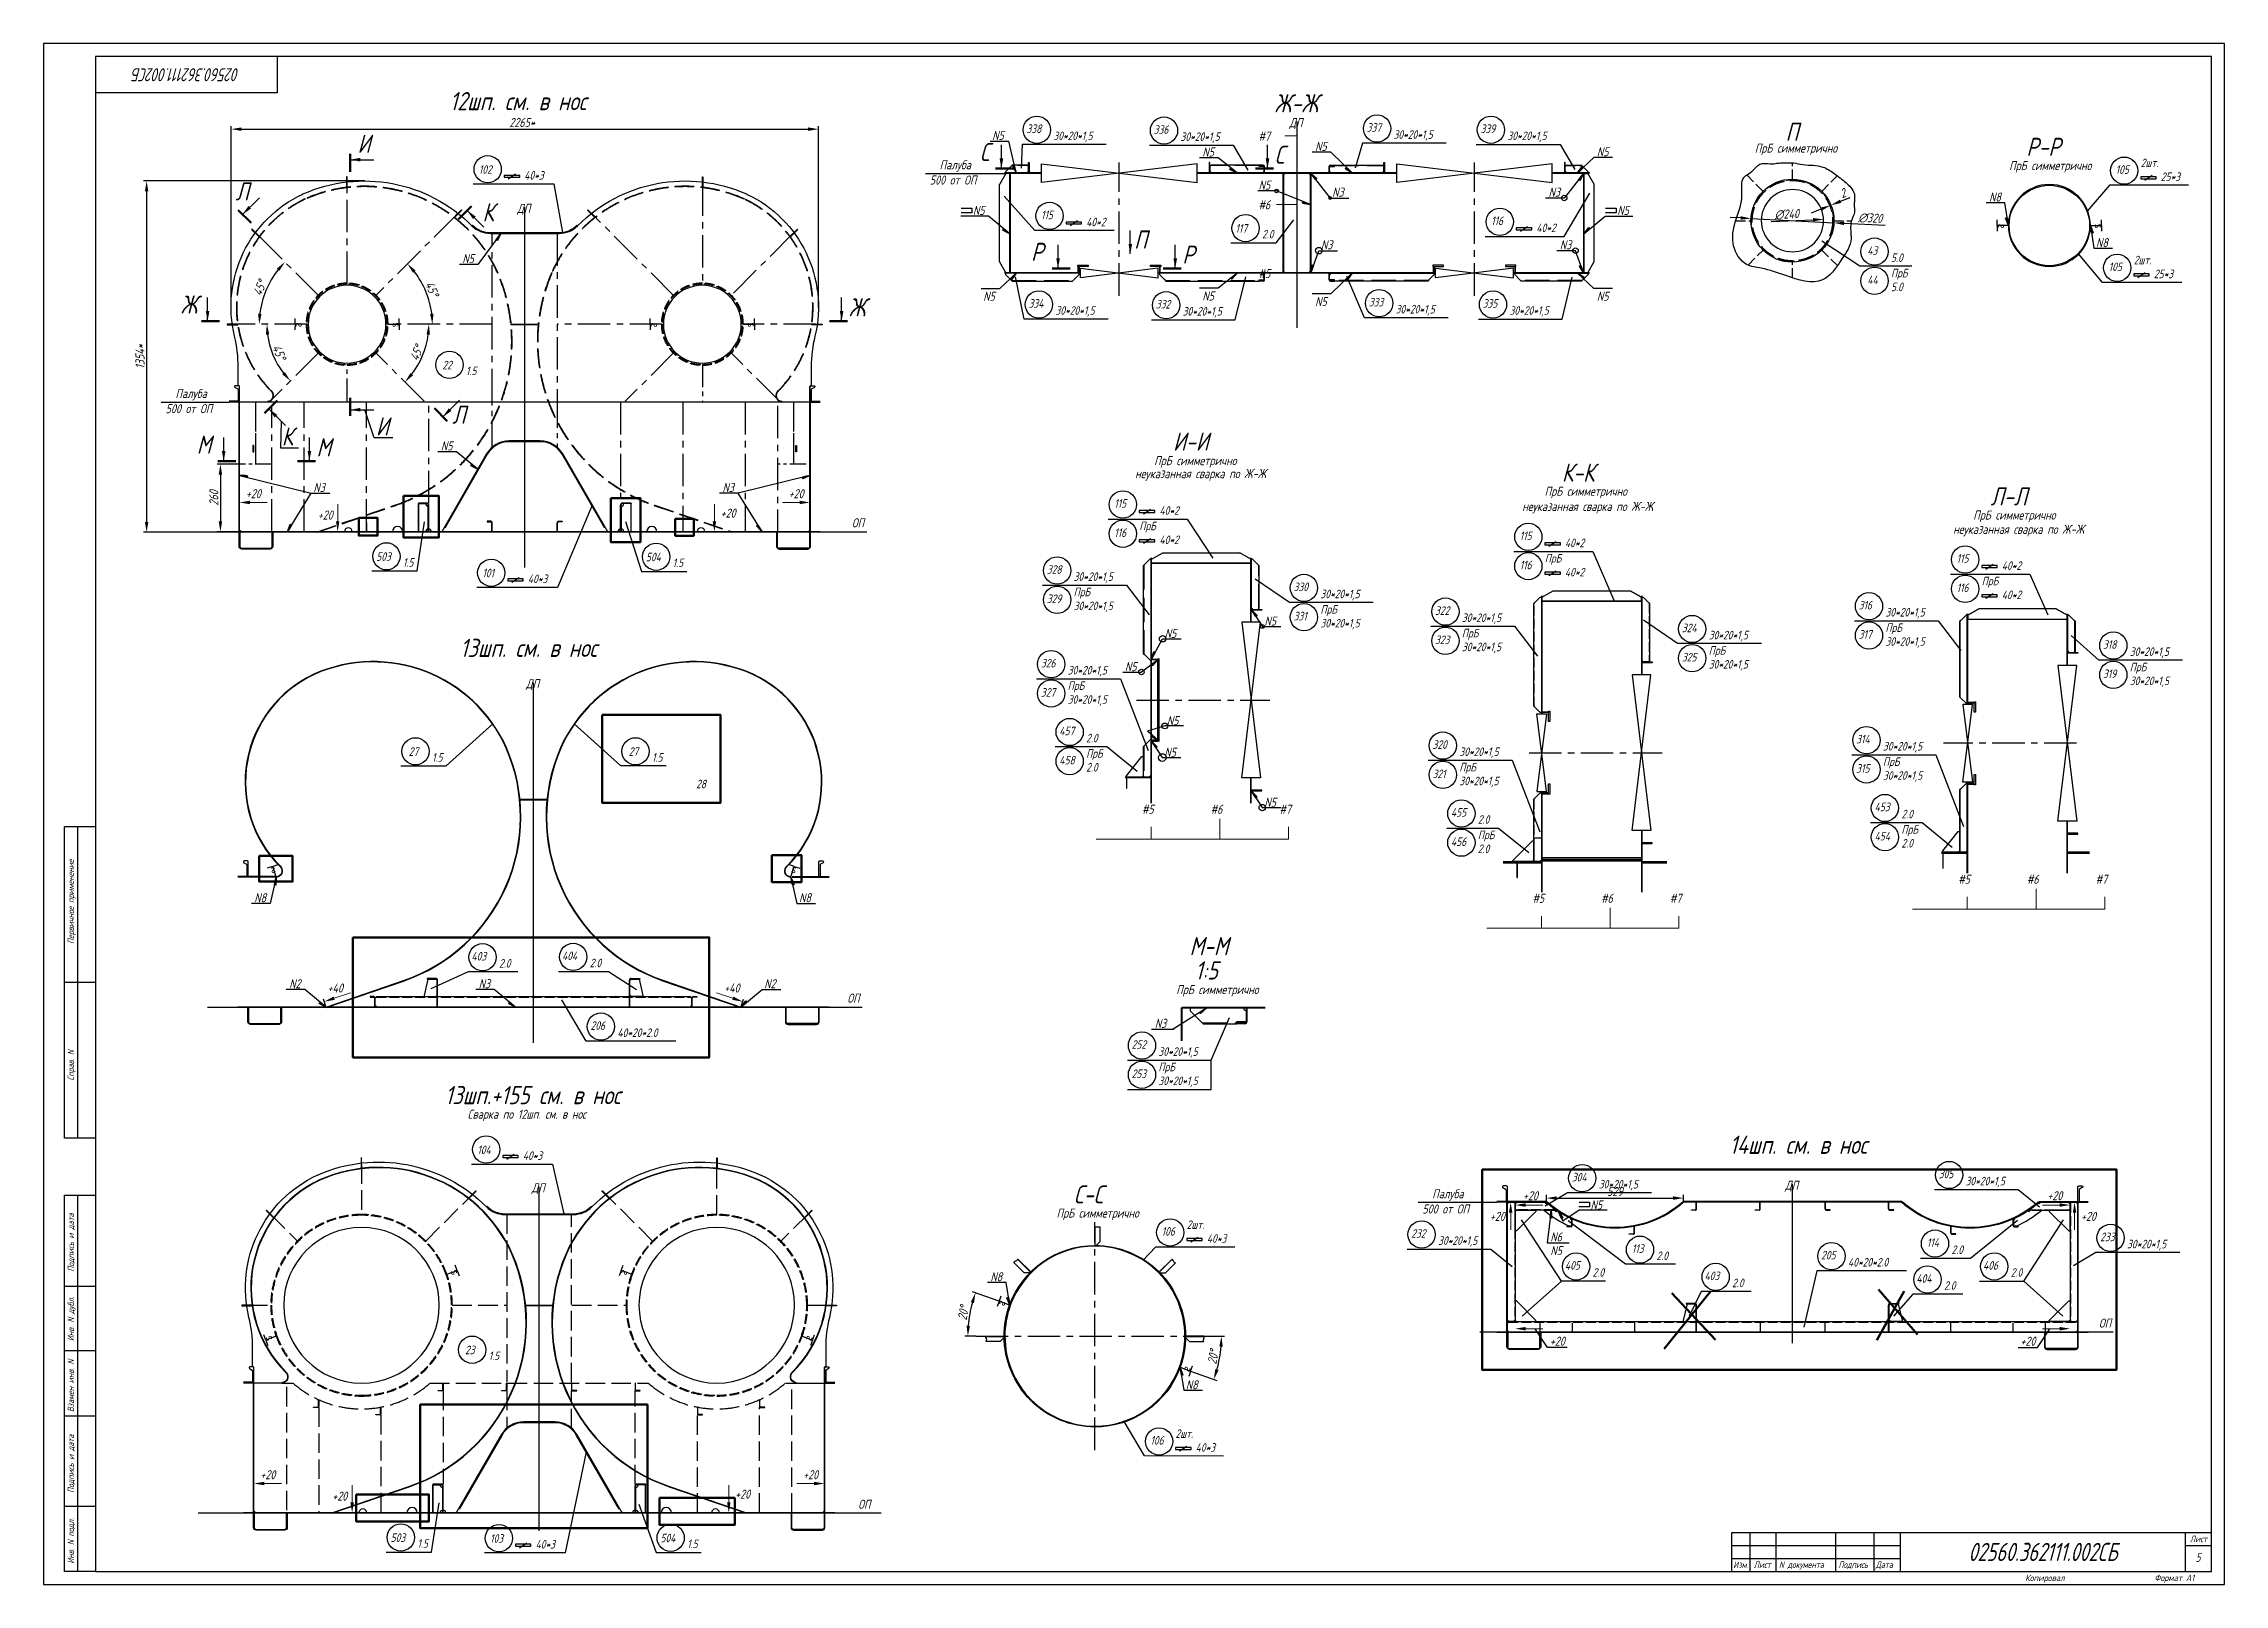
# Model space of a CAD drawing. Header units: millimetres. Extents: x 76485 to 135355, y 8208 to 18817.
# Drawn here: x 110125 to 118535, y 12764 to 18704 of the extents above; entities that cross this region are included whole.
import ezdxf
from ezdxf.enums import TextEntityAlignment as Align

# ---------------------------------------------------------------- set-up
doc = ezdxf.new("R2010")
doc.units = ezdxf.units.MM
doc.header["$PDSIZE"] = -1
for name, pattern in [('CENTER', [2, 1.25, -0.25, 0.25, -0.25]), ('Dashed', [10, 7.5, -2.5]), ('Dashed_dotted', [34, 24, -5, 0, -5]), ('Short_dashed', [5, 3.75, -1.25])]:
    doc.linetypes.add(name, pattern=pattern)
doc.layers.add('-1', color=7, linetype='Continuous')
doc.layers.add('Frame', color=6, linetype='Continuous')
doc.layers.add('20-DIMENTION', color=81, linetype='Continuous', lineweight=30)
doc.styles.add('PB_TEXT', font='romans.shx', dxfattribs={"width": 0.7, "oblique": 15})
doc.styles.get("Standard").update_dxf_attribs({"font": 'ГОСТ тип А наклонный.ttf'})
doc.styles.add('Standard3.5', font='simplex.shx', dxfattribs={"width": 0.7, "height": 3.5})
doc.styles.add('ГОСТ', font='ГОСТ тип А.ttf', dxfattribs={"oblique": 15})
doc.dimstyles.new('dim10', dxfattribs={"dimscale": 0.4, "dimtxt": 87.5, "dimasz": 100, "dimexe": 30, "dimexo": 0, "dimgap": 20, "dimtad": 1, "dimdec": 0, "dimdsep": 46, "dimtxsty": 'Standard', "dimcen": 5, "dimadec": 0, "dimazin": 0, "dimtfac": 1, "dimtdec": 0, "dimtmove": 0, "dimatfit": 3, "dimfxl": 1, "dimtolj": 1, "dimtzin": 0, "dimarcsym": 0})
doc.dimstyles.get("Standard").update_dxf_attribs({"dimtxt": 0.18, "dimasz": 0.18, "dimexe": 0.18, "dimexo": 0.0625, "dimgap": 0.09, "dimtad": 0, "dimtih": 1, "dimtoh": 1, "dimdec": 4, "dimzin": 0, "dimdsep": 46, "dimtxsty": 'Standard', "dimcen": 0.09, "dimadec": 0, "dimazin": 0, "dimtfac": 1, "dimtdec": 4, "dimtofl": 0, "dimtmove": 0, "dimatfit": 3, "dimfxl": 1, "dimtolj": 1, "dimtzin": 0, "dimarcsym": 0})

msp = doc.modelspace()

# ---------------------------------------------------------------- texts
at = {"layer": '-1', "color": 1, "lineweight": 0, "style": 'ГОСТ', "oblique": 15}
for s, p in [('#7', (114809.7, 18330.4)), ('#6', (114809.7, 18065.4)), ('#5', (114809.7, 17800.4))]:
    msp.add_text(s, height=35, dxfattribs=at).set_placement(p)
for s, p in [('#5', (114360.2, 15735.2)), ('#6', (114625.2, 15735.2)), ('#7', (114890.2, 15735.2)), ('#5', (117508, 15465.3)), ('#6', (117773, 15465.3)), ('#7', (118038, 15465.3)), ('#5', (115866, 15391.8)), ('#6', (116131, 15391.8)), ('#7', (116396, 15391.8))]:
    msp.add_text(s, height=35, rotation=0, dxfattribs=at).set_placement(p)
at = {"color": 7, "style": 'ГОСТ', "oblique": 15}
for s, height, p in [('12шп. см. в нос', 70, (111954.3, 18447.7)), ('ДП', 35, (114954.6, 18382.2)), ('Палуба', 35, (113641, 18219.6)), ('ПрБ симметрично', 35, (116882.9, 18284)), ('ПрБ симметрично', 35, (117863.7, 18216.7)), ('500 от ОП', 35, (113632.4, 18161)), ('ДП', 35, (111976.9, 18051.6)), ('Палуба', 35, (110694.1, 17338.1)), ('500 от ОП', 35, (110685.5, 17279.5)), ('ПрБ симметрично', 35, (114566.6, 17079.1)), ('неуказанная сварка по Ж-Ж', 35, (114587.2, 17029)), ('ПрБ симметрично', 35, (116072.5, 16961.2)), ('неуказанная сварка по Ж-Ж', 35, (116080, 16902.6)), ('ПрБ симметрично', 35, (117725.2, 16869.3)), ('ОП', 35, (113265.7, 16839.4)), ('неуказанная сварка по Ж-Ж', 35, (117741.9, 16814.4)), ('13шп. см. в нос', 70, (111994.8, 16339.8)), ('ДП', 35, (112010.7, 16219.1)), ('ПрБ симметрично', 35, (114651.7, 15040)), ('ОП', 35, (113248.3, 15006.9)), ('13шп.+155 см. в нос', 70, (112010.9, 14615.5)), ('Сварка по 12шп. см. в нос', 35, (111988.3, 14559.5)), ('14шп. см. в нос', 70, (116891.5, 14424.2)), ('ДП', 35, (112032.6, 14275.7)), ('ДП', 35, (116866.4, 14285.6)), ('ПрБ симметрично', 35, (114190.1, 14178.2)), ('500 от ОП', 35, (115532.2, 14194.1)), ('Палуба', 35, (115540.8, 14252.7)), ('ОП', 35, (118074.9, 13754.1)), ('ОП', 35, (113290.2, 13055.7))]:
    msp.add_text(s, height=height, dxfattribs=at).set_placement(p, align=Align.CENTER)
for s, p in [('Ж-Ж', (114871.9, 18439.5)), ('И', (111335.7, 18283.3)), ('П', (116842.8, 18329.5)), ('Р-Р', (117771.6, 18271.2)), ('С', (113735.6, 18251.6)), ('С', (114872.6, 18241)), ('Л', (110865.4, 18099.8)), ('К', (111817.8, 18019.2)), ('Р', (113933.4, 17866.6)), ('П', (114330.7, 17913.9)), ('Р', (114516.6, 17856)), ('Ж', (110653.7, 17663.6)), ('Ж', (113230.2, 17652.9)), ('И', (111406.7, 17193.5)), ('Л', (111701.2, 17239.1)), ('М', (110715.7, 17123.6)), ('К', (111043.4, 17155)), ('М', (111177.6, 17112.9)), ('И-И', (114480.8, 17135.3)), ('К-К', (115980.4, 17015.7)), ('Л-Л', (117633.1, 16923.8)), ('М-М', (114544.4, 15190)), ('1:5', (114565.9, 15096.2)), ('С-С', (114098, 14232.7))]:
    msp.add_text(s, height=70, dxfattribs=at).set_placement(p)
for s, p in [('N5', (113783.3, 18322.5)), ('N5', (116193.9, 18033.3)), ('N2', (112904.2, 15052))]:
    msp.add_text(s, height=35, rotation=360, dxfattribs=at).set_placement(p, align=Align.BOTTOM_LEFT)
at = {"color": 1, "ltscale": 25, "style": 'ГОСТ', "oblique": 15}
for s, p in [('338', (113915.5, 18359.8)), ('30*20*1,5', (114019, 18332.4)), ('336', (114405.9, 18356.6)), ('30*20*1,5', (114509.4, 18329.2)), ('337', (115227.3, 18364.7)), ('30*20*1,5', (115330.9, 18337.3)), ('339', (115666.6, 18359.8)), ('30*20*1,5', (115770.1, 18332.4)), ('102', (111803.3, 18202.4)), ('40*3', (111978.8, 18180)), ('105', (118115.6, 18202.1)), ('25*3', (118290, 18174.7)), ('115', (113971.4, 18027.5)), ('40*2', (114145.8, 18000.1)), ('117', (114721.1, 17975.7)), ('116', (115707.4, 18005.1)), ('40*2', (115881.9, 17977.7)), ('2.0', (114824, 17953.3)), ('43', (117158.1, 17890)), ('5.0', (117249.4, 17862.6)), ('105', (118088.8, 17827.4)), ('25*3', (118263.2, 17800)), ('44', (117158.1, 17777.3)), ('5.0', (117249.4, 17749.9)), ('334', (113923.6, 17686.4)), ('30*20*1,5', (114027.1, 17659)), ('332', (114414, 17683.2)), ('30*20*1,5', (114517.5, 17655.8)), ('333', (115235.4, 17691.2)), ('30*20*1,5', (115339, 17663.9)), ('335', (115674.7, 17686.4)), ('30*20*1,5', (115778.2, 17659)), ('22', (111662.9, 17448.6)), ('1.5', (111753.8, 17426.2)), ('115', (114253.9, 16915.2)), ('40*2', (114428.3, 16887.8)), ('116', (114253.9, 16802.5)), ('115', (115817.5, 16790.4)), ('503', (111407.8, 16710.3)), ('504', (112447.9, 16708.8)), ('40*2', (114428.3, 16775.1)), ('40*2', (115991.9, 16763)), ('1.5', (111510.7, 16687.8)), ('101', (111817.2, 16647)), ('40*3', (111992.7, 16624.6)), ('1.5', (112550.8, 16686.3)), ('328', (113993.7, 16660.4)), ('30*20*1,5', (114097.2, 16633)), ('116', (115817.5, 16677.7)), ('40*2', (115991.9, 16650.3)), ('115', (117502.4, 16702.8)), ('40*2', (117676.9, 16675.4)), ('329', (113993.7, 16547.7)), ('330', (114945.6, 16593.5)), ('30*20*1,5', (115049.1, 16566.1)), ('116', (117502.4, 16590.1)), ('40*2', (117676.9, 16562.7)), ('30*20*1,5', (114097.2, 16520.3)), ('331', (114945.6, 16480.8)), ('30*20*1,5', (115049.1, 16453.4)), ('322', (115491, 16502)), ('30*20*1,5', (115594.5, 16474.6)), ('316', (117124.6, 16523)), ('30*20*1,5', (117228.1, 16495.6)), ('323', (115491, 16389.3)), ('324', (116442.9, 16435.1)), ('30*20*1,5', (116546.5, 16407.7)), ('317', (117124.6, 16410.3)), ('30*20*1,5', (117228.1, 16382.9)), ('318', (118066.8, 16371.2)), ('326', (113970.9, 16299.4)), ('30*20*1,5', (115594.5, 16361.9)), ('325', (116442.9, 16322.4)), ('30*20*1,5', (116546.5, 16295)), ('30*20*1,5', (118170.3, 16343.8)), ('30*20*1,5', (114074.4, 16272)), ('319', (118066.8, 16258.5)), ('30*20*1,5', (118170.3, 16231.1)), ('327', (113970.9, 16186.7)), ('30*20*1,5', (114074.4, 16159.3)), ('457', (114042.1, 16038)), ('27', (111533.1, 15958.5)), ('27', (112381.2, 15958.5)), ('2.0', (114145.6, 16010.6)), ('320', (115481.4, 15985.3)), ('30*20*1,5', (115584.9, 15957.9)), ('314', (117115, 16006.4)), ('30*20*1,5', (117218.5, 15979)), ('1.5', (111623, 15936.1)), ('1.5', (112471.1, 15936.1)), ('458', (114042.1, 15925.3)), ('2.0', (114145.6, 15897.9)), ('321', (115481.4, 15872.6)), ('315', (117115, 15893.7)), ('30*20*1,5', (117218.5, 15866.3)), ('30*20*1,5', (115584.9, 15845.2)), ('455', (115552.6, 15724)), ('2.0', (115656.1, 15696.6)), ('453', (117186.2, 15745)), ('2.0', (117289.7, 15717.6)), ('456', (115552.6, 15611.2)), ('454', (117186.2, 15632.3)), ('2.0', (115656.1, 15583.8)), ('2.0', (117289.7, 15604.9)), ('252', (114320.9, 14829.3)), ('30*20*1,5', (114424.4, 14801.9)), ('253', (114320.9, 14716.5)), ('30*20*1,5', (114424.4, 14689.2)), ('104', (111797.7, 14423.2)), ('40*3', (111973.2, 14400.8)), ('106', (114436.6, 14108.7)), ('40*3', (114611.1, 14081.3)), ('23', (111750.5, 13651.6)), ('1.5', (111841.5, 13629.1)), ('106', (114393.4, 13303.1)), ('40*3', (114567.9, 13275.7)), ('503', (111463.5, 12928)), ('103', (111846.8, 12924.9)), ('504', (112503.9, 12926.5)), ('1.5', (111566.4, 12905.5)), ('40*3', (112022.3, 12902.5)), ('1.5', (112606.8, 12904.1))]:
    msp.add_text(s, height=33, dxfattribs=at).set_placement(p)
at = {"color": 7, "style": 'ГОСТ', "oblique": 15}
for s, p in [('N5', (114593.8, 18258.5)), ('N5', (115028.6, 18280.1)), ('N5', (116115.3, 18259.5)), ('N5', (114810.8, 18130.8)), ('N3', (115094.5, 18103.7)), ('N3', (115929, 18103.7)), ('N8', (117627.9, 18084.8)), ('N5', (113709, 18033.3)), ('N3', (115051.1, 17900.7)), ('N3', (115972.4, 17900.7)), ('N8', (118040.2, 17909)), ('N5', (111739.9, 17847.7)), ('N5', (113748.7, 17702.4)), ('N5', (114593.8, 17703.4)), ('N5', (116115.3, 17702.4)), ('N5', (115028.6, 17681.8)), ('N5', (111657.3, 17125.6)), ('N3', (111165.6, 16965.2)), ('N3', (112743.2, 16965.2)), ('N5', (114833.2, 16450.1)), ('N5', (114448.6, 16402.6)), ('N5', (114295.1, 16274.4)), ('N5', (114456.9, 16066.3)), ('N5', (114447.1, 15944.6)), ('N5', (114833, 15751.6)), ('N8', (110937.8, 15383.7)), ('N8', (113038.6, 15383.7)), ('N2', (111072.3, 15052)), ('N3', (111802.9, 15052)), ('N3', (114410.6, 14899.2)), ('N5', (116090.8, 14199.3)), ('N6', (115935.7, 14075.9)), ('N5', (115935.7, 14023.2)), ('N8', (113776.5, 13922.4)), ('N8', (114530.2, 13505.8))]:
    msp.add_text(s, height=35, dxfattribs=at).set_placement(p, align=Align.BOTTOM_LEFT)
at = {"color": 7, "ltscale": 25, "style": 'ГОСТ', "oblique": 15}
for p in [(118212.4, 18228.1), (118185.6, 17853.4), (114533.4, 14134.7), (114490.2, 13329.2)]:
    msp.add_text('2шт.', height=33, dxfattribs=at).set_placement(p)
at = {"color": 6, "ltscale": 25, "style": 'ГОСТ', "oblique": 15}
for p in [(117249.4, 17803.3), (114350.7, 16828.5), (115914.3, 16703.8), (114097.2, 16573.8), (117599.3, 16616.1), (115049.1, 16506.8), (115594.5, 16415.3), (117228.1, 16436.4), (116546.5, 16348.4), (118170.3, 16284.5), (114074.4, 16212.7), (114145.6, 15951.3), (115584.9, 15898.7), (117218.5, 15919.7), (115656.1, 15637.3), (117289.7, 15658.3), (114424.4, 14742.6)]:
    msp.add_text('ПрБ', height=33, dxfattribs=at).set_placement(p)
at = {"color": 2, "ltscale": 25, "style": 'ГОСТ', "oblique": 15}
msp.add_text('28', height=33, dxfattribs=at).set_placement((112641.4, 15833.7))
at = {"color": 1, "ltscale": 10, "style": 'ГОСТ', "oblique": 15}
for s, p in [('403', (111775.1, 15169.4)), ('2.0', (111881.6, 15142)), ('404', (112124.6, 15170.8)), ('2.0', (112231.1, 15143.4)), ('206', (112234.3, 14902.2)), ('40*20*2.0', (112337.9, 14874.8)), ('304', (116018.8, 14317.9)), ('30*20*1,5', (116122.3, 14290.5)), ('305', (117433.5, 14330.1)), ('30*20*1,5', (117537, 14302.7)), ('232', (115399.3, 14100.6)), ('30*20*1,5', (115502.9, 14073.2)), ('113', (116250, 14042.2)), ('2.0', (116345.1, 14014.8)), ('205', (116980.1, 14017.1)), ('114', (117387.6, 14065.5)), ('2.0', (117482.7, 14038.1)), ('233', (118056.3, 14087.4)), ('30*20*1,5', (118159.8, 14060)), ('405', (115992, 13977.7)), ('2.0', (116098.5, 13950.3)), ('403', (116530.3, 13937.4)), ('40*20*2.0', (117083.6, 13989.7)), ('406', (117604.7, 13977.7)), ('2.0', (117711.2, 13950.3)), ('2.0', (116636.8, 13910)), ('404', (117347.4, 13927.4)), ('2.0', (117453.9, 13900))]:
    msp.add_text(s, height=33, dxfattribs=at).set_placement(p)
at = {"linetype": 'Continuous', "char_height": 35, "attachment_point": 5}
for s, insert in [('\\A1;+20', (110934.1, 16969.3)), ('\\A1;+20', (111211.3, 16886.9)), ('\\A1;+20', (112764.9, 16894.3)), ('\\A1;+20', (113027.2, 16969.3)), ('\\A1;+40', (111249.7, 15063.5)), ('\\A1;+40', (112779.2, 15063.5)), ('\\A1;+20', (115859, 14262.7)), ('\\A1;+20', (117881.2, 14262.7)), ('\\A1;+20', (115731.2, 14183)), ('\\A1;+20', (118010.9, 14183)), ('\\A1;+20', (115962.7, 13701.9)), ('\\A1;+20', (117777.5, 13701.9)), ('\\A1;+20', (110989.8, 13187)), ('\\A1;+20', (113082.9, 13187)), ('\\A1;+20', (111267, 13104.6)), ('\\A1;+20', (112820.6, 13112))]:
    msp.add_mtext(s, dxfattribs=dict(at, insert=insert))
at = {"color": 7, "style": 'PB_TEXT', "oblique": 15, "width": 0.7}
msp.add_attdef('02560.362111.002СБ', text='', height=50, rotation=180, dxfattribs=at).set_placement((110675.3, 18584.4), align=Align.MIDDLE_CENTER)
msp.add_attdef('02560.362111.002СБ', text='', height=70, dxfattribs=at).set_placement((117835.3, 12889.4), align=Align.MIDDLE_CENTER)
msp.add_attdef('5', text='', height=35, dxfattribs=at).set_placement((118433.5, 12850.9), align=Align.CENTER)

# ---------------------------------------------------------------- blocks, each defined once
blk = doc.blocks.new('s1')
at = {"layer": '20-DIMENTION', "color": 2}
for p, q in [((-1, 389), (-200, 388)), ((0, 0), (-2, 389)), ((-1, 389), (197, 390))]:
    blk.add_line(p, q, dxfattribs=at)
for points in [[(-200, 388, 0, 40, 0), (-65, 388, 40, 40, 0)], [(0, 0, 0, 40, 0), (0, 135, 40, 40, 0)], [(197, 390, 0, 40, 0), (62, 389, 40, 40, 0)]]:
    blk.add_lwpolyline(points, format="xyseb", dxfattribs=at)
at = {"layer": '20-DIMENTION', "color": 2, "style": 'Standard3.5', "width": 0.8}
blk.add_text('s', height=300, rotation=359.69285, dxfattribs=at).set_placement((-62, 157))
blk = doc.blocks.new('A$C128E1BCE')
at = {"linetype": 'Continuous', "lineweight": 9}
blk.add_line((40, 0), (106.5, 0), dxfattribs=at)
at = {"linetype": 'Continuous'}
blk.add_solid([(40, 6.7), (40, -6.7), (0, 0)], dxfattribs=at)
blk = doc.blocks.new('stamp-small-01')
at = {"layer": 'Frame'}
for p, q in [((-185, 15), (0, 15)), ((-185, 0), (-185, 15)), ((-178, 15), (-178, 0)), ((-168, 15), (-168, 0)), ((-145, 15), (-145, 0)), ((-130, 0), (-130, 15)), ((-120, 15), (-120, 0)), ((-10, 0), (-10, 15)), ((-185, 5), (-120, 5))]:
    blk.add_line(p, q, dxfattribs=at)
at = {"layer": 'Frame', "color": 7}
for p, q in [((-185, 10), (-120, 10)), ((-10, 10), (0, 10))]:
    blk.add_line(p, q, dxfattribs=at)
at = {"layer": 'Frame', "color": 7, "style": 'PB_TEXT', "oblique": 15, "width": 0.7}
blk.add_text('Лист', height=2.5, dxfattribs=at).set_placement((-4.99, 11.25), align=Align.CENTER)
for s, p in [('Изм.', (-184.42, 1.25)), ('Лист', (-176.51, 1.32)), ('N документа', (-166.77, 1.32)), ('Подпись', (-143.84, 1.32)), ('Дата', (-129.46, 1.32))]:
    blk.add_text(s, height=2.5, dxfattribs=at).set_placement(p)
blk = doc.blocks.new('stamp-side-01')
at = {"layer": 'Frame'}
for p, q in [((-12, 0), (-12, 145)), ((-12, 145), (0, 145)), ((-12, 110), (0, 110)), ((0, 85), (-12, 85)), ((-12, 60), (0, 60)), ((0, 25), (-12, 25)), ((0, 0), (-12, 0))]:
    blk.add_line(p, q, dxfattribs=at)
at = {"layer": 'Frame', "color": 7}
blk.add_line((-7, 145), (-7, 0), dxfattribs=at)
at = {"layer": 'Frame', "color": 7, "style": 'PB_TEXT', "oblique": 15, "width": 0.7}
for s, p in [('Подпись и дата', (-8.25, 115.55)), ('Инв. N дубл.', (-8.25, 88.76)), ('Взамен инв. N', (-8.25, 61.42)), ('Подпись и дата', (-8.25, 30.25)), ('Инв. N подл.', (-8.25, 2.97))]:
    blk.add_text(s, height=2.5, rotation=90, dxfattribs=at).set_placement(p)
blk = doc.blocks.new('stamp-side-02')
at = {"layer": 'Frame'}
for p, q in [((0, 287), (-12, 287)), ((-12, 167), (-12, 287)), ((0, 227), (-12, 227)), ((0, 167), (-12, 167))]:
    blk.add_line(p, q, dxfattribs=at)
at = {"layer": 'Frame', "color": 7}
blk.add_line((-7, 287), (-7, 167), dxfattribs=at)
at = {"layer": 'Frame'}
blk.add_blockref('stamp-side-01', (0, 0), dxfattribs=at)
at = {"layer": 'Frame', "color": 7, "style": 'PB_TEXT', "oblique": 15, "width": 0.7}
for s, p in [('Первичное применение', (-8.25, 241.89)), ('Справ. N', (-8.25, 189.23))]:
    blk.add_text(s, height=2.5, rotation=90, dxfattribs=at).set_placement(p)
blk = doc.blocks.new('A$C65DE2539')
at = {"color": 7}
for points in [[(0, 0), (8410, 0), (8410, 5940), (0, 5940)], [(200, 50), (8360, 50), (8360, 5890), (200, 5890)]]:
    blk.add_lwpolyline(points, close=True, dxfattribs=at)
blk.add_lwpolyline([(900, 5890), (900, 5750), (200, 5750)], dxfattribs=at)
at = {"color": 7, "xscale": 10, "yscale": 10, "zscale": 10}
for name, p in [('stamp-side-02', (200, 50)), ('stamp-small-01', (8360, 50))]:
    blk.add_blockref(name, p, dxfattribs=at)
at = {"color": 7, "style": 'ГОСТ', "oblique": 15}
for s, p in [('Копировал', (7717.6, 12.5)), ('Формат А1', (8216.9, 12.5))]:
    blk.add_text(s, height=25, dxfattribs=at).set_placement(p, align=Align.CENTER)
blk = doc.blocks.new('sech')
at = {"color": 7, "lineweight": 60, "ltscale": 20}
blk.add_line((45636, -51323), (45810, -51323), dxfattribs=at)
at = {"color": 7, "lineweight": 30, "ltscale": 20}
blk.add_line((45694, -51323), (45694, -51551), dxfattribs=at)
at = {"color": 7}
blk.add_lwpolyline([(45694, -51323, 0, 35, 0), (45694, -51421, 28.6, 28.6, 0)], format="xyseb", dxfattribs=at)
blk = doc.blocks.new('*D40')
at = {"color": 0, "lineweight": -2, "transparency": 16777216}
for p, q in [((117054.9, 18096.4), (117092, 18111.3)), ((116978.8, 18065.8), (116941.7, 18050.9)), ((117015.9, 18080.7), (117017.8, 18081.4)), ((117015.9, 18080.7), (117020.4, 18069.6)), ((117017.8, 18081.4), (117022.3, 18070.3))]:
    blk.add_line(p, q, dxfattribs=at)
at = {"color": 0, "transparency": 16777216}
for points in [[(117052.4, 18102.6), (117057.4, 18090.2), (117017.8, 18081.4)], [(116976.3, 18072), (116981.3, 18059.6), (117015.9, 18080.7)]]:
    blk.add_solid(points, dxfattribs=at)
at = {"layer": 'Defpoints', "color": 0, "transparency": 16777216}
for p in [(117015.9, 18080.7), (117017.8, 18081.4), (117017.8, 18081.4)]:
    blk.add_point(p, dxfattribs=at)
at = {"color": 0, "transparency": 16777216, "insert": (117064, 18127.5), "char_height": 35, "attachment_point": 5, "rotation": 21.90309}
blk.add_mtext('\\A1;2', dxfattribs=at)
blk = doc.blocks.new('A$C19EF63D3')
at = {"color": 7, "lineweight": 30, "ltscale": 20}
blk.add_line((0, 0), (0, 91.1), dxfattribs=at)
at = {"color": 7}
blk.add_lwpolyline([(0, 0, 0, 14, 0), (0, 39, 11.5, 11.5, 0)], format="xyseb", dxfattribs=at)
blk = doc.blocks.new('*D52')
at = {"color": 0, "lineweight": -2, "transparency": 16777216}
for p, q in [((113810.2, 13855.6), (113707.8, 13892.8)), ((113720.4, 13721.2), (113677.5, 13721.2))]:
    blk.add_line(p, q, dxfattribs=at)
blk.add_arc((114179.4, 13721.2), 489.9, 164.68256, 175.32045, dxfattribs=at)
at = {"color": 0, "transparency": 16777216}
for points in [[(113700.6, 13852.6), (113713.3, 13848.6), (113719, 13888.7)], [(113697.8, 13760.9), (113684.5, 13761.4), (113689.5, 13721.2)]]:
    blk.add_solid(points, dxfattribs=at)
at = {"layer": 'Defpoints', "color": 0, "transparency": 16777216}
for p in [(113702.7, 13834.2), (113810.2, 13855.6), (113850.5, 13840.9), (113720.4, 13721.2), (114638.4, 13721.2)]:
    blk.add_point(p, dxfattribs=at)
at = {"color": 0, "transparency": 16777216, "insert": (113671.8, 13810.7), "char_height": 35, "attachment_point": 5, "rotation": 80.0015}
blk.add_mtext('\\A1;20°', dxfattribs=at)
blk = doc.blocks.new('*D53')
at = {"color": 0, "lineweight": -2, "transparency": 16777216}
for p, q in [((114638.4, 13721.2), (114679.5, 13721.2)), ((114548.6, 13586.9), (114649.3, 13550.2))]:
    blk.add_line(p, q, dxfattribs=at)
blk.add_arc((114179.7, 13721.2), 487.8, 344.68959, 355.30033, dxfattribs=at)
at = {"color": 0, "transparency": 16777216}
for points in [[(114659.2, 13681.5), (114672.5, 13681), (114667.5, 13721.2)], [(114656.5, 13590.4), (114643.8, 13594.4), (114638.1, 13554.3)]]:
    blk.add_solid(points, dxfattribs=at)
at = {"layer": 'Defpoints', "color": 0, "transparency": 16777216}
for p in [(113720.4, 13721.2), (114638.4, 13721.2), (114508.3, 13601.5), (114548.6, 13586.9), (114654.3, 13608.7)]:
    blk.add_point(p, dxfattribs=at)
at = {"color": 0, "transparency": 16777216, "insert": (114635, 13640.9), "char_height": 35, "attachment_point": 5, "rotation": 79.99496}
blk.add_mtext('\\A1;20°', dxfattribs=at)
blk = doc.blocks.new('*D134')
at = {"color": 0, "lineweight": -2, "transparency": 16777216}
for p, q in [((111363.5, 18174.9), (110510.5, 18174.9)), ((110522.5, 18134.9), (110522.5, 16860.7)), ((110840.6, 16820.7), (110510.5, 16820.7))]:
    blk.add_line(p, q, dxfattribs=at)
at = {"color": 0, "transparency": 16777216}
for points in [[(110515.8, 18134.9), (110529.1, 18134.9), (110522.5, 18174.9)], [(110515.8, 16860.7), (110529.1, 16860.7), (110522.5, 16820.7)]]:
    blk.add_solid(points, dxfattribs=at)
at = {"layer": 'Defpoints', "color": 0, "transparency": 16777216}
for p in [(111363.5, 18174.9), (110522.5, 16820.7), (110840.6, 16820.7)]:
    blk.add_point(p, dxfattribs=at)
at = {"color": 0, "transparency": 16777216, "insert": (110497, 17497.8), "char_height": 35, "attachment_point": 5, "rotation": 90}
blk.add_mtext('\\A1;1354*', dxfattribs=at)
blk = doc.blocks.new('*D135')
at = {"color": 0, "lineweight": -2, "transparency": 16777216}
for p, q in [((110848, 17697.1), (110848, 18386.7)), ((110888, 18374.7), (113073.3, 18374.7)), ((113113.3, 17687.2), (113113.3, 18386.7))]:
    blk.add_line(p, q, dxfattribs=at)
at = {"color": 0, "transparency": 16777216}
for points in [[(110888, 18381.3), (110888, 18368), (110848, 18374.7)], [(113073.3, 18381.3), (113073.3, 18368), (113113.3, 18374.7)]]:
    blk.add_solid(points, dxfattribs=at)
at = {"layer": 'Defpoints', "color": 0, "transparency": 16777216}
for p in [(113113.3, 18374.7), (110848, 17697.1), (113113.3, 17687.2)]:
    blk.add_point(p, dxfattribs=at)
at = {"color": 0, "transparency": 16777216, "insert": (111970.4, 18400.2), "char_height": 35, "attachment_point": 5}
blk.add_mtext('\\A1;2265*', dxfattribs=at)
blk = doc.blocks.new('_weld')
at = {"color": 0, "linetype": 'ByBlock'}
for p, q in [((-1.5, 0), (-1.5, 0)), ((-1.5, -0.05), (-1.45, 0)), ((-1.5, -0.09), (-1.41, 0)), ((-1.5, -0.14), (-1.36, 0)), ((-1.5, -0.18), (-1.32, 0)), ((-1.5, -0.22), (-1.28, 0)), ((-1.5, -0.27), (-1.23, 0)), ((-1.43, -0.29), (-1.14, 0)), ((-1.37, -0.27), (-1.1, 0)), ((-1.31, -0.26), (-1.05, 0)), ((-1.26, -0.25), (-1.01, 0)), ((-1.2, -0.24), (-0.96, 0)), ((-1.14, -0.23), (-0.92, 0)), ((-1.09, -0.22), (-0.87, 0)), ((-1.03, -0.21), (-0.83, 0)), ((-0.92, -0.18), (-0.74, 0)), ((-0.86, -0.17), (-0.69, 0)), ((-0.81, -0.16), (-0.65, 0)), ((-0.67, -0.13), (-0.81, 0)), ((-0.63, -0.13), (-0.76, 0)), ((-0.75, -0.15), (-0.6, 0)), ((-0.7, -0.14), (-0.56, 0)), ((-0.64, -0.13), (-0.51, 0)), ((-0.58, -0.12), (-0.47, 0)), ((-0.53, -0.11), (-0.42, 0)), ((-0.41, -0.08), (-0.49, 0)), ((-0.37, -0.07), (-0.45, 0)), ((-0.33, -0.07), (-0.4, 0)), ((-0.36, -0.07), (-0.29, 0)), ((-0.3, -0.06), (-0.24, 0)), ((-0.25, -0.05), (-0.2, 0)), ((-0.19, -0.04), (-0.15, 0)), ((-0.15, -0.03), (-0.18, 0)), ((-0.13, -0.03), (-0.11, 0)), ((-0.11, -0.02), (-0.13, 0)), ((-0.07, -0.01), (-0.09, 0)), ((-0.08, -0.02), (-0.06, 0)), ((-0.04, -0.01), (-0.04, 0)), ((-0.02, 0), (-0.02, 0)), ((-1.27, -0.25), (-1.5, -0.02)), ((-1.31, -0.26), (-1.5, -0.07)), ((-1.34, -0.27), (-1.5, -0.11)), ((-1.38, -0.28), (-1.5, -0.16)), ((-1.42, -0.28), (-1.5, -0.2)), ((-1.46, -0.29), (-1.5, -0.25)), ((-1.49, -0.3), (-1.5, -0.29)), ((-1.48, -0.3), (-1.19, 0)), ((-1.23, -0.25), (-1.48, 0)), ((-1.2, -0.24), (-1.43, 0)), ((-1.16, -0.23), (-1.39, 0)), ((-1.12, -0.22), (-1.34, 0)), ((-1.08, -0.22), (-1.3, 0)), ((-1.05, -0.21), (-1.25, 0)), ((-1.01, -0.2), (-1.21, 0)), ((-0.97, -0.19), (-1.16, 0)), ((-0.93, -0.19), (-1.12, 0)), ((-0.9, -0.18), (-1.07, 0)), ((-0.86, -0.17), (-1.03, 0)), ((-0.82, -0.16), (-0.99, 0)), ((-0.98, -0.2), (-0.78, 0)), ((-0.78, -0.16), (-0.94, 0)), ((-0.75, -0.15), (-0.9, 0)), ((-0.71, -0.14), (-0.85, 0)), ((-0.6, -0.12), (-0.72, 0)), ((-0.56, -0.11), (-0.67, 0)), ((-0.52, -0.1), (-0.63, 0)), ((-0.48, -0.1), (-0.58, 0)), ((-0.45, -0.09), (-0.54, 0)), ((-0.47, -0.09), (-0.38, 0)), ((-0.42, -0.08), (-0.33, 0)), ((-0.3, -0.06), (-0.36, 0)), ((-0.26, -0.05), (-0.31, 0)), ((-0.22, -0.04), (-0.27, 0)), ((-0.18, -0.04), (-0.22, 0))]:
    blk.add_line(p, q, dxfattribs=at)
at = {"color": 0, "linetype": 'ByBlock', "flags": 128}
blk.add_lwpolyline([(-1.5, 0), (0, 0), (-1.5, -0.3)], close=True, dxfattribs=at)
blk = doc.blocks.new('*D140')
at = {"color": 0, "lineweight": -2, "transparency": 16777216}
blk.add_arc((111295.6, 17622.7), 328.9, 6.97161, 38.02835, dxfattribs=at)
at = {"color": 0, "transparency": 16777216}
for points in [[(111549.7, 17820.9), (111559.7, 17829.7), (111528.2, 17855.3)], [(111628.8, 17663), (111615.5, 17662.2), (111624.6, 17622.7)]]:
    blk.add_solid(points, dxfattribs=at)
at = {"layer": 'Defpoints', "color": 0, "transparency": 16777216}
for p in [(111719.6, 18046.7), (111405.2, 17732.3), (111613.4, 17707.8), (111450.6, 17622.7), (111854.1, 17622.7)]:
    blk.add_point(p, dxfattribs=at)
at = {"color": 0, "transparency": 16777216, "insert": (111623.1, 17758.3), "char_height": 35, "attachment_point": 5, "rotation": 292.49998}
blk.add_mtext('\\A1;45°', dxfattribs=at)
blk = doc.blocks.new('*D141')
at = {"color": 0, "lineweight": -2, "transparency": 16777216}
blk.add_arc((111295.6, 17622.7), 315.4, 322.27241, 352.72759, dxfattribs=at)
at = {"color": 0, "transparency": 16777216}
for points in [[(111601.8, 17583.2), (111615.1, 17582.3), (111611, 17622.7)], [(111550, 17425.3), (111540, 17434.1), (111518.6, 17399.7)]]:
    blk.add_solid(points, dxfattribs=at)
at = {"layer": 'Defpoints', "color": 0, "transparency": 16777216}
for p in [(111450.6, 17622.7), (111854.1, 17622.7), (111405.2, 17513.1), (111568.7, 17465), (111592.6, 17325.7)]:
    blk.add_point(p, dxfattribs=at)
at = {"color": 0, "transparency": 16777216, "insert": (111563.4, 17511.8), "char_height": 35, "attachment_point": 5, "rotation": 67.5}
blk.add_mtext('\\A1;45°', dxfattribs=at)
blk = doc.blocks.new('*D142')
at = {"color": 0, "lineweight": -2, "transparency": 16777216}
blk.add_arc((111295.6, 17622.7), 309.3, 187.41479, 217.58521, dxfattribs=at)
at = {"color": 0, "transparency": 16777216}
for points in [[(110982.2, 17582.3), (110995.6, 17583.2), (110986.3, 17622.7)], [(111055.5, 17438.4), (111045.5, 17429.6), (111076.9, 17404)]]:
    blk.add_solid(points, dxfattribs=at)
at = {"layer": 'Defpoints', "color": 0, "transparency": 16777216}
for p in [(110857.6, 17622.7), (111140.6, 17622.7), (110996.9, 17542.6), (111186, 17513.1), (110998.6, 17325.7)]:
    blk.add_point(p, dxfattribs=at)
at = {"color": 0, "transparency": 16777216, "insert": (111033.4, 17514.1), "char_height": 35, "attachment_point": 5, "rotation": 292.5}
blk.add_mtext('\\A1;45°', dxfattribs=at)
blk = doc.blocks.new('*D143')
at = {"color": 0, "lineweight": -2, "transparency": 16777216}
blk.add_arc((111295.6, 17622.7), 339, 141.76507, 173.23493, dxfattribs=at)
at = {"color": 0, "transparency": 16777216}
for points in [[(111024.4, 17836.9), (111034.3, 17828), (111055.9, 17862.4)], [(110965.7, 17662.2), (110952.4, 17663), (110956.6, 17622.7)]]:
    blk.add_solid(points, dxfattribs=at)
at = {"layer": 'Defpoints', "color": 0, "transparency": 16777216}
for p in [(110946.1, 17972.2), (111002.1, 17792.2), (111186, 17732.3), (110857.6, 17622.7), (111140.6, 17622.7)]:
    blk.add_point(p, dxfattribs=at)
at = {"color": 0, "transparency": 16777216, "insert": (110958.9, 17762.2), "char_height": 35, "attachment_point": 5, "rotation": 67.5}
blk.add_mtext('\\A1;45°', dxfattribs=at)
blk = doc.blocks.new('*D144')
at = {"color": 0, "lineweight": -2, "transparency": 16777216}
for p, q in [((110895.6, 17082.7), (110795.1, 17082.7)), ((110807.1, 17042.7), (110807.1, 16862.7)), ((110861.8, 16822.7), (110795.1, 16822.7))]:
    blk.add_line(p, q, dxfattribs=at)
at = {"color": 0, "transparency": 16777216}
for points in [[(110800.4, 17042.7), (110813.8, 17042.7), (110807.1, 17082.7)], [(110800.4, 16862.7), (110813.8, 16862.7), (110807.1, 16822.7)]]:
    blk.add_solid(points, dxfattribs=at)
at = {"layer": 'Defpoints', "color": 0, "transparency": 16777216}
for p in [(110895.6, 17082.7), (110807.1, 16822.7), (110861.8, 16822.7)]:
    blk.add_point(p, dxfattribs=at)
at = {"color": 0, "transparency": 16777216, "insert": (110781.6, 16952.7), "char_height": 35, "attachment_point": 5, "rotation": 90}
blk.add_mtext('\\A1;260', dxfattribs=at)
blk = doc.blocks.new('*D166')
at = {"color": 0, "lineweight": -2, "ltscale": 0.4}
for p, q in [((115920.5, 14237.3), (115920.5, 14265.6)), ((115960.5, 14253.6), (116409.1, 14253.6)), ((116449.1, 14237.3), (116449.1, 14265.6))]:
    blk.add_line(p, q, dxfattribs=at)
at = {"color": 0, "lineweight": 100, "ltscale": 0.4}
for points in [[(115960.5, 14260.3), (115960.5, 14246.9), (115920.5, 14253.6)], [(116409.1, 14260.3), (116409.1, 14246.9), (116449.1, 14253.6)]]:
    blk.add_solid(points, dxfattribs=at)
at = {"layer": 'Defpoints', "color": 0, "lineweight": 100, "ltscale": 0.4}
for p in [(115920.5, 14237.3), (116449.1, 14253.6), (116449.1, 14237.3)]:
    blk.add_point(p, dxfattribs=at)
at = {"color": 0, "lineweight": 100, "ltscale": 0.4, "insert": (116184.8, 14279.1), "char_height": 35, "attachment_point": 5}
blk.add_mtext('\\A1;529', dxfattribs=at)
blk = doc.blocks.new('*D167')
at = {"color": 0, "lineweight": -2, "ltscale": 0.4}
blk.add_line((116787.5, 18018.2), (116949.3, 18025.2), dxfattribs=at)
at = {"color": 0, "lineweight": 100, "ltscale": 0.4}
blk.add_solid([(116949, 18031.9), (116949.6, 18018.6), (116989.2, 18027)], dxfattribs=at)
at = {"layer": 'Defpoints', "color": 0, "lineweight": 100, "ltscale": 0.4}
for p in [(116749.5, 18016.5), (116989.2, 18027)]:
    blk.add_point(p, dxfattribs=at)
at = {"color": 0, "lineweight": 100, "ltscale": 0.4, "insert": (116847.3, 18046.3), "char_height": 35, "attachment_point": 5, "rotation": 2.49073}
blk.add_mtext('\\A1;∅240', dxfattribs=at)
blk = doc.blocks.new('*D168')
at = {"color": 0, "lineweight": -2, "ltscale": 0.4}
for p, q in [((116669.6, 18032.2), (116629.7, 18034.3)), ((116709.6, 18030.1), (117029.1, 18013.4)), ((117227.2, 18003), (117069.1, 18011.3))]:
    blk.add_line(p, q, dxfattribs=at)
blk.add_arc((116869.4, 18021.8), 160, 352.69836, 0.00019, dxfattribs=at)
at = {"color": 0, "lineweight": 100, "ltscale": 0.4}
for points in [[(116670, 18038.9), (116669.3, 18025.6), (116709.6, 18030.1)], [(117069.4, 18017.9), (117068.7, 18004.6), (117029.1, 18013.4)]]:
    blk.add_solid(points, dxfattribs=at)
at = {"layer": 'Defpoints', "color": 0, "lineweight": 100, "ltscale": 0.4}
for p in [(116709.6, 18030.1), (117029.1, 18013.4)]:
    blk.add_point(p, dxfattribs=at)
at = {"color": 0, "lineweight": 100, "ltscale": 0.4, "insert": (117169.5, 18031.5), "char_height": 35, "attachment_point": 5, "rotation": 356.99553}
blk.add_mtext('\\A1;∅320', dxfattribs=at)

# ---------------------------------------------------------------- dimensions: what is measured, and where the dimension line sits
dim = msp.add_linear_dim(base=(113113.3, 18374.7), p1=(110848, 17697.1), p2=(113113.3, 17687.2), dimstyle='dim10', override={"dimpost": '*'})
dim.commit()
dim.dimension.update_dxf_attribs({"geometry": '*D135', "text_midpoint": (111970.4, 18374.7), "dimtype": 160})
dim = msp.add_linear_dim(base=(110522.5, 16820.7), p1=(111363.5, 18174.9), p2=(110840.6, 16820.7), angle=90, dimstyle='dim10', override={"dimpost": '*'})
dim.commit()
dim.dimension.update_dxf_attribs({"geometry": '*D134', "text_midpoint": (110497, 17497.8)})
dim = msp.add_linear_dim(base=(117017.8, 18081.4), p1=(117015.9, 18080.7), p2=(117017.8, 18081.4), angle=21.90309, dimstyle='dim10', override={"dimtmove": 1})
dim.commit()
dim.dimension.update_dxf_attribs({"geometry": '*D40', "text_midpoint": (117073.5, 18103.8), "dimtype": 161})
for base, line1, line2, picture, middle in [((111613.4, 17707.8), ((111854.1, 17622.7), (111450.6, 17622.7)), ((111719.6, 18046.7), (111405.2, 17732.3)), '*D140', (111623.1, 17758.3)), ((111002.1, 17792.2), ((111186, 17732.3), (110946.1, 17972.2)), ((111140.6, 17622.7), (110857.6, 17622.7)), '*D143', (110958.9, 17762.2)), ((110996.9, 17542.6), ((111140.6, 17622.7), (110857.6, 17622.7)), ((111186, 17513.1), (110998.6, 17325.7)), '*D142', (111033.4, 17514.1)), ((111568.7, 17465), ((111592.6, 17325.7), (111405.2, 17513.1)), ((111854.1, 17622.7), (111450.6, 17622.7)), '*D141', (111563.4, 17511.8)), ((113702.7, 13834.2), ((113720.4, 13721.2), (114638.4, 13721.2)), ((113810.2, 13855.6), (113850.5, 13840.9)), '*D52', (113671.8, 13810.7)), ((114654.3, 13608.7), ((113720.4, 13721.2), (114638.4, 13721.2)), ((114548.6, 13586.9), (114508.3, 13601.5)), '*D53', (114635, 13640.9))]:
    dim = msp.add_angular_dim_2l(base=base, line1=line1, line2=line2, dimstyle='dim10')
    dim.commit()
    dim.dimension.update_dxf_attribs({"geometry": picture, "text_midpoint": middle})
at = {"color": 2, "lineweight": 100, "ltscale": 0.4}
dim = msp.add_diameter_dim_2p(p1=(116709.6, 18030.1), p2=(117029.1, 18013.4), dimstyle='dim10', override={"dimarcsym": 1}, dxfattribs=at)
dim.commit()
dim.dimension.update_dxf_attribs({"geometry": '*D168', "text_midpoint": (117169.5, 18031.5)})
dim = msp.add_diameter_dim_2p(p1=(116749.5, 18016.5), p2=(116989.2, 18027), dimstyle='dim10', override={"dimarcsym": 1}, dxfattribs=at)
dim.commit()
dim.dimension.update_dxf_attribs({"geometry": '*D167', "text_midpoint": (116848.4, 18020.9), "dimtype": 163})
dim = msp.add_linear_dim(base=(110807.1, 16822.7), p1=(110895.6, 17082.7), p2=(110861.8, 16822.7), angle=90, dimstyle='dim10')
dim.commit()
dim.dimension.update_dxf_attribs({"geometry": '*D144', "text_midpoint": (110781.6, 16952.7)})
dim = msp.add_linear_dim(base=(116449.1, 14253.6), p1=(115920.5, 14237.3), p2=(116449.1, 14237.3), dimstyle='dim10', override={"dimarcsym": 1}, dxfattribs=at)
dim.commit()
dim.dimension.update_dxf_attribs({"geometry": '*D166', "text_midpoint": (116184.8, 14279.1)})

# ---------------------------------------------------------------- linework, layer by layer
at = {"layer": '-1', "color": 1, "lineweight": 0}
for p, q in [((114958.3, 18349.2), (114911.4, 18349.2)), ((114958.3, 18084.2), (114880.2, 18084.2)), ((114958.3, 17819.2), (114911.4, 17819.2)), ((114396.1, 15637.5), (114396.1, 15684.4)), ((114661.1, 15637.5), (114661.1, 15715.6)), ((114926.1, 15637.5), (114926.1, 15684.4)), ((114184.9, 15637.5), (114926.1, 15637.5)), ((117543.9, 15367.6), (117543.9, 15414.5)), ((117808.9, 15367.6), (117808.9, 15445.7)), ((118073.9, 15367.6), (118073.9, 15414.5)), ((115901.9, 15294.1), (115901.9, 15340.9)), ((116166.9, 15294.1), (116166.9, 15372.2)), ((116431.9, 15294.1), (116431.9, 15340.9)), ((117332.7, 15367.6), (118073.9, 15367.6)), ((115690.7, 15294.1), (116431.9, 15294.1))]:
    msp.add_line(p, q, dxfattribs=at)
at = {"color": 1}
msp.add_line((114958.3, 18404), (114958.3, 17608.3), dxfattribs=at)
at = {"color": 1, "linetype": 'CENTER', "ltscale": 100}
for p, q in [((111295.6, 17777.7), (111295.6, 18166.1)), ((112665.6, 18166.1), (112665.6, 17777.7)), ((114273.3, 17732.5), (114273.3, 18246.1)), ((115643.3, 17732.5), (115643.3, 18246.1)), ((111719.6, 18046.7), (111405.2, 17732.3)), ((112556, 17732.3), (112241.6, 18046.7)), ((111186, 17732.3), (110946.1, 17972.2)), ((111855.6, 17325.7), (111855.6, 17972.7)), ((112105.6, 17972.7), (112105.6, 17325.7)), ((113015.1, 17972.2), (112775.2, 17732.3)), ((111140.6, 17622.7), (110857.6, 17622.7)), ((111854.1, 17622.7), (111450.6, 17622.7)), ((112510.6, 17622.7), (112107.1, 17622.7)), ((113103.6, 17622.7), (112820.6, 17622.7)), ((111186, 17513.1), (110998.6, 17325.7)), ((111592.6, 17325.7), (111405.2, 17513.1)), ((112556, 17513.1), (112368.6, 17325.7)), ((112962.6, 17325.7), (112775.2, 17513.1)), ((111005.6, 16822.7), (111005.6, 17307.7)), ((111130.6, 16822.7), (111130.6, 17322.7)), ((111370.6, 16822.7), (111370.6, 17322.7)), ((111610.6, 16932.7), (111610.6, 17322.7)), ((112350.6, 17322.7), (112350.6, 16932.7)), ((112590.6, 17322.7), (112590.6, 16822.7)), ((112830.6, 17322.7), (112830.6, 16822.7)), ((112955.6, 17307.7), (112955.6, 16822.7)), ((114340.2, 16173.4), (114853.8, 16173.4)), ((117965.1, 16006.9), (117451.6, 16006.9)), ((115853.6, 15970.6), (116367.2, 15970.6)), ((114179.4, 13282.2), (114179.4, 14160.3)), ((113720.4, 13721.2), (114638.4, 13721.2))]:
    msp.add_line(p, q, dxfattribs=at)
at = {"color": 1, "ltscale": 25}
for p, q in [((111961.3, 18196.4), (111901.2, 18196.4)), ((111901.2, 18196.4), (111901.2, 18188.9)), ((111901.2, 18188.9), (111961.3, 18188.9)), ((111917.2, 18183.3), (111945.4, 18202)), ((111961.3, 18188.9), (111961.3, 18196.4)), ((113851.3, 18204.2), (113851.3, 17820.7)), ((113923.3, 18205.7), (113923.3, 18231.2)), ((116065.3, 18204.2), (116065.3, 17820.7)), ((118272.5, 18191.1), (118212.4, 18191.1)), ((118212.4, 18191.1), (118212.4, 18183.6)), ((118212.4, 18183.6), (118272.5, 18183.6)), ((118228.3, 18178), (118256.5, 18196.7)), ((118272.5, 18183.6), (118272.5, 18191.1)), ((113811.3, 17864), (113811.3, 18160.9)), ((116105.3, 17864), (116105.3, 18160.9)), ((111980.6, 16684.6), (111980.6, 18073.3)), ((114128.3, 18016.5), (114068.2, 18016.5)), ((114068.2, 18016.5), (114068.2, 18009)), ((114068.2, 18009), (114128.3, 18009)), ((114084.1, 18003.4), (114112.3, 18022.1)), ((114128.3, 18009), (114128.3, 18016.5)), ((115820.2, 17981), (115848.4, 17999.8)), ((115864.4, 17994.1), (115804.2, 17994.1)), ((115804.2, 17994.1), (115804.2, 17986.6)), ((115804.2, 17986.6), (115864.4, 17986.6)), ((115864.4, 17986.6), (115864.4, 17994.1)), ((114813.3, 17793.7), (114831.8, 17793.7)), ((115103.3, 17793.7), (115084.8, 17793.7)), ((118245.7, 17816.4), (118185.6, 17816.4)), ((118185.6, 17816.4), (118185.6, 17808.9)), ((118185.6, 17808.9), (118245.7, 17808.9)), ((118201.5, 17803.3), (118229.7, 17822)), ((118245.7, 17808.9), (118245.7, 17816.4)), ((114410.8, 16904.2), (114350.7, 16904.2)), ((114350.7, 16904.2), (114350.7, 16896.7)), ((114366.7, 16891.1), (114394.8, 16909.9)), ((114410.8, 16896.7), (114410.8, 16904.2)), ((110665.6, 16822.7), (113299.3, 16822.7)), ((114350.7, 16896.7), (114410.8, 16896.7)), ((114410.8, 16791.5), (114350.7, 16791.5)), ((114350.7, 16791.5), (114350.7, 16784)), ((114350.7, 16784), (114410.8, 16784)), ((114366.7, 16778.4), (114394.8, 16797.1)), ((114410.8, 16784), (114410.8, 16791.5)), ((114440.9, 16741.4), (114737.8, 16741.4)), ((115974.4, 16779.5), (115914.3, 16779.5)), ((115914.3, 16779.5), (115914.3, 16772)), ((115914.3, 16772), (115974.4, 16772)), ((115930.2, 16766.3), (115958.4, 16785.1)), ((115974.4, 16772), (115974.4, 16779.5)), ((114781.1, 16701.4), (114397.6, 16701.4)), ((115974.4, 16666.8), (115914.3, 16666.8)), ((115914.3, 16666.8), (115914.3, 16659.3)), ((115914.3, 16659.3), (115974.4, 16659.3)), ((115930.2, 16653.6), (115958.4, 16672.4)), ((115974.4, 16659.3), (115974.4, 16666.8)), ((117659.4, 16691.9), (117599.3, 16691.9)), ((117599.3, 16691.9), (117599.3, 16684.3)), ((117599.3, 16684.3), (117659.4, 16684.3)), ((117615.2, 16678.7), (117643.4, 16697.5)), ((117659.4, 16684.3), (117659.4, 16691.9)), ((111975.2, 16641), (111915.1, 16641)), ((111915.1, 16641), (111915.1, 16633.5)), ((111915.1, 16633.5), (111975.2, 16633.5)), ((111931.1, 16627.9), (111959.3, 16646.6)), ((111975.2, 16633.5), (111975.2, 16641)), ((115946.4, 16594.7), (116244, 16594.7)), ((117659.4, 16579.1), (117599.3, 16579.1)), ((117599.3, 16579.1), (117599.3, 16571.6)), ((117599.3, 16571.6), (117659.4, 16571.6)), ((117615.2, 16566), (117643.4, 16584.8)), ((117659.4, 16571.6), (117659.4, 16579.1)), ((117886.1, 16525.3), (117588.2, 16525.3)), ((117515.4, 16477.6), (117515.4, 16184.6)), ((117959, 16359.9), (117959, 16477.6)), ((112014.5, 14852.1), (112014.5, 16240.8)), ((115901.9, 15815.6), (115901.9, 15550.6)), ((117515.4, 15828.4), (117515.4, 15589.9)), ((115901.9, 15550.6), (115876.4, 15550.6)), ((110757.1, 14990.2), (113281.9, 14990.2)), ((111955.7, 14417.2), (111895.6, 14417.2)), ((111895.6, 14417.2), (111895.6, 14409.7)), ((111895.6, 14409.7), (111955.7, 14409.7)), ((111911.5, 14404.1), (111939.7, 14422.9)), ((111955.7, 14409.7), (111955.7, 14417.2)), ((112036.3, 12971.1), (112036.3, 14297.5)), ((116870.1, 13694.1), (116870.1, 14307.3)), ((114593.6, 14097.7), (114533.4, 14097.7)), ((114533.4, 14097.7), (114533.4, 14090.2)), ((114533.4, 14090.2), (114593.6, 14090.2)), ((114549.4, 14084.6), (114577.6, 14103.4)), ((114593.6, 14090.2), (114593.6, 14097.7)), ((118106.8, 13737.3), (115663.7, 13737.3)), ((114550.4, 13292.2), (114490.2, 13292.2)), ((114490.2, 13292.2), (114490.2, 13284.6)), ((114506.2, 13279), (114534.4, 13297.8)), ((114550.4, 13284.6), (114550.4, 13292.2)), ((114490.2, 13284.6), (114550.4, 13284.6)), ((110721.3, 13040.4), (113355, 13040.4)), ((112004.8, 12919), (111944.7, 12919)), ((111944.7, 12919), (111944.7, 12911.4)), ((111944.7, 12911.4), (112004.8, 12911.4)), ((111960.7, 12905.8), (111988.9, 12924.6)), ((112004.8, 12911.4), (112004.8, 12919))]:
    msp.add_line(p, q, dxfattribs=at)
at = {"color": 3, "ltscale": 25}
for p, q in [((113973.3, 18205.7), (113830.3, 18205.7)), ((113973.3, 18204.2), (113830.3, 18204.2)), ((113835.3, 18205.7), (113923.3, 18205.7)), ((115343.3, 18205.7), (114573.3, 18205.7)), ((115343.3, 18204.2), (114573.3, 18204.2)), ((114623.3, 18231.2), (114623.3, 18205.7)), ((114623.3, 18205.7), (114831.8, 18205.7)), ((114831.8, 18231.2), (114813.3, 18231.2)), ((114831.8, 18205.7), (114831.8, 18231.3)), ((114831.8, 18205.7), (114831.8, 18231.2)), ((114833.3, 18205.7), (114833.3, 18231.3)), ((115010.3, 18204.2), (114906.3, 18204.2)), ((114906.3, 18204.2), (114906.3, 17820.7)), ((115010.3, 17820.7), (115010.3, 18204.2)), ((115083.3, 18205.7), (115083.3, 18231.3)), ((115084.8, 18205.7), (115084.8, 18231.3)), ((115084.8, 18205.7), (115084.8, 18231.2)), ((115084.8, 18231.2), (115103.3, 18231.2)), ((115293.3, 18205.7), (115084.8, 18205.7)), ((115293.3, 18231.2), (115293.3, 18205.7)), ((116086.3, 18205.7), (115943.3, 18205.7)), ((116086.3, 18204.2), (115943.3, 18204.2)), ((115993.3, 18205.7), (115993.3, 18231.2)), ((116081.3, 18205.7), (115993.3, 18205.7)), ((114123.3, 17820.7), (113830.3, 17820.7)), ((114123.3, 17819.2), (113830.3, 17819.2)), ((114118.3, 17819.2), (113835.3, 17819.2)), ((115493.3, 17820.7), (114423.3, 17820.7)), ((115493.3, 17819.2), (114423.3, 17819.2)), ((114831.8, 17819.2), (114428.3, 17819.2)), ((114831.8, 17793.6), (114831.8, 17819.2)), ((114831.8, 17793.7), (114831.8, 17819.2)), ((114833.3, 17793.6), (114833.3, 17819.2)), ((114906.3, 17820.7), (115010.3, 17820.7)), ((115083.3, 17793.6), (115083.3, 17819.2)), ((115084.8, 17793.7), (115084.8, 17819.2)), ((115084.8, 17819.2), (115488.3, 17819.2)), ((115084.8, 17793.6), (115084.8, 17819.2)), ((116086.3, 17820.7), (115793.3, 17820.7)), ((116086.3, 17819.2), (115793.3, 17819.2)), ((115798.3, 17819.2), (116081.3, 17819.2)), ((110880.6, 17325.7), (110840.6, 17325.7)), ((113080.6, 17325.7), (113120.6, 17325.7)), ((110880.6, 17322.7), (110840.6, 17322.7)), ((110879.1, 16822.7), (110879.1, 17322.7)), ((110880.6, 16822.7), (110880.6, 17322.7)), ((110880.6, 16822.7), (110880.6, 17322.7)), ((113080.6, 16822.7), (113080.6, 17322.7)), ((113080.6, 16822.7), (113080.6, 17322.7)), ((113080.6, 17322.7), (113120.6, 17322.7)), ((113082.1, 16822.7), (113082.1, 17322.7)), ((113120.6, 16822.7), (110840.6, 16822.7)), ((113120.6, 16820.7), (110840.6, 16820.7)), ((113080.6, 16822.7), (110880.6, 16822.7)), ((111853.6, 16822.7), (111853.6, 16856.8)), ((111855.6, 16822.7), (111855.6, 16856.8)), ((112105.6, 16822.7), (112105.6, 16856.8)), ((112107.6, 16822.7), (112107.6, 16856.8)), ((114396.1, 15776.4), (114396.1, 16721.7)), ((114396.1, 16328.4), (114396.1, 16716.8)), ((114397.6, 15776.4), (114397.6, 16721.7)), ((114781.1, 16473.4), (114781.1, 16721.7)), ((114782.6, 16473.4), (114782.6, 16721.7)), ((114782.6, 16716.8), (114782.6, 16523.4)), ((115901.9, 16575.2), (115901.9, 16120.6)), ((115901.9, 16570.2), (115901.9, 16125.6)), ((115903.4, 16575.2), (115903.4, 16120.6)), ((116286.9, 16575.2), (116286.9, 16270.6)), ((116288.4, 16575.2), (116288.4, 16270.6)), ((116288.4, 16320.6), (116288.4, 16570.2)), ((114782.6, 16523.4), (114808.1, 16523.4)), ((116286.9, 16554.7), (115903.4, 16554.7)), ((117543.9, 16156.9), (117543.9, 16506.1)), ((117543.9, 16161.9), (117543.9, 16501.1)), ((117545.4, 16156.9), (117545.4, 16506.1)), ((117545.4, 16485.3), (117928.9, 16485.3)), ((117928.9, 16306.9), (117928.9, 16506.1)), ((117930.4, 16306.9), (117930.4, 16506.1)), ((117930.4, 16501.1), (117930.4, 16356.9)), ((114422.6, 16013.4), (114422.6, 16333.4)), ((114427.6, 16013.4), (114427.6, 16333.4)), ((116313.9, 16320.6), (116288.4, 16320.6)), ((117930.4, 16356.9), (117955.9, 16356.9)), ((114396.1, 15876.4), (114396.1, 16018.4)), ((114396.1, 15876.4), (114296.1, 15876.4)), ((114396.1, 15873.4), (114296.1, 15873.4)), ((114370.6, 15876.4), (114396.1, 15876.4)), ((114781.1, 15776.4), (114781.1, 15873.4)), ((114782.6, 15776.4), (114782.6, 15873.4)), ((115901.9, 15820.6), (115901.9, 15433)), ((115903.4, 15820.6), (115903.4, 15433)), ((117543.9, 15506.5), (117543.9, 15856.9)), ((117543.9, 15586.9), (117543.9, 15851.9)), ((117545.4, 15506.5), (117545.4, 15856.9)), ((116286.9, 15670.6), (116286.9, 15433)), ((116288.4, 15670.6), (116288.4, 15433)), ((117928.9, 15506.5), (117928.9, 15706.9)), ((117930.4, 15506.5), (117930.4, 15706.9)), ((117543.9, 15586.9), (117443.9, 15586.9)), ((117543.9, 15582.6), (117443.9, 15582.6)), ((117518.4, 15586.9), (117543.9, 15586.9)), ((118015, 15586.9), (117930.4, 15586.9)), ((118015, 15582.6), (117930.4, 15582.6)), ((115754.4, 15546.3), (115901.9, 15546.3)), ((116288.4, 15550.6), (116384.9, 15550.6)), ((116288.4, 15546.3), (116384.9, 15546.3)), ((114513.6, 14859.6), (114513.6, 14988.8)), ((114836.4, 14988.8), (114516.6, 14988.8)), ((114516.6, 14859.6), (114516.6, 14988.8)), ((114836.4, 14985.8), (114516.6, 14985.8)), ((114763.6, 14985.8), (114546.6, 14985.8)), ((114763.6, 14934.7), (114763.6, 14985.8)), ((114763.6, 14934.8), (114763.6, 14985.8)), ((114766.6, 14934.7), (114766.6, 14985.8)), ((114726.6, 14934.8), (114763.6, 14934.8)), ((110936.3, 13543.4), (110896.3, 13543.4)), ((110936.3, 13540.4), (110896.3, 13540.4)), ((110934.8, 13040.4), (110934.8, 13540.4)), ((113136.3, 13543.4), (113176.3, 13543.4)), ((113136.3, 13540.4), (113176.3, 13540.4)), ((113137.8, 13040.4), (113137.8, 13540.4)), ((113176.3, 13040.4), (110896.3, 13040.4)), ((113176.3, 13038.4), (110896.3, 13038.4)), ((113136.3, 13040.4), (110936.3, 13040.4))]:
    msp.add_line(p, q, dxfattribs=at)
at = {"color": 1, "linetype": 'Short_dashed', "ltscale": 10}
for p, q in [((113920.2, 18234.3), (113858.8, 18234.3)), ((115996.3, 18234.3), (116057.7, 18234.3)), ((115873.4, 16149.1), (115873.4, 16546.6)), ((116317, 16546.6), (116317, 16323.6)), ((115873.4, 15553.6), (115873.4, 15792)), ((115798.7, 14234.3), (115798.7, 13780.4)), ((117941.6, 14234.3), (117941.6, 13780.4)), ((115949.6, 14208.8), (115803.2, 14208.8)), ((117790.7, 14208.8), (117937.1, 14208.8)), ((115774.2, 13775.4), (117966.1, 13775.4))]:
    msp.add_line(p, q, dxfattribs=at)
at = {"color": 1, "linetype": 'Short_dashed', "ltscale": 25}
for p, q in [((114813.3, 18234.3), (114626.3, 18234.3)), ((115103.3, 18234.3), (115290.2, 18234.3)), ((113858.8, 17790.6), (114094.7, 17790.6)), ((114451.8, 17790.6), (114813.3, 17790.6)), ((115464.7, 17790.6), (115103.3, 17790.6)), ((116057.7, 17790.6), (115821.8, 17790.6)), ((114367.6, 16693.2), (114367.6, 16352)), ((114811.2, 16526.5), (114811.2, 16693.2)), ((114367.6, 15994.8), (114367.6, 15879.5)), ((114593.7, 14928.7), (114726.6, 14928.7))]:
    msp.add_line(p, q, dxfattribs=at)
at = {"color": 1, "linetype": 'Dashed', "ltscale": 5}
for p, q in [((116693.2, 18197.9), (116756.2, 18134.9)), ((116869.4, 18181.8), (116869.4, 18244.5)), ((116982.5, 18134.9), (117042.5, 18194.9)), ((116650.8, 18021.8), (116709.4, 18021.8)), ((117029.4, 18021.8), (117097.1, 18021.8)), ((116698.2, 17850.6), (116756.2, 17908.6)), ((116869.4, 17801.4), (116869.4, 17861.8)), ((116982.5, 17908.6), (117042.7, 17848.4))]:
    msp.add_line(p, q, dxfattribs=at)
at = {"color": 5, "linetype": 'Dashed_dotted', "ltscale": 25}
for p, q in [((111708.6, 18035.7), (111719.4, 18046.4)), ((112241.9, 18046.4), (112252.6, 18035.7)), ((110946.5, 17971.8), (110957.3, 17961)), ((113003.9, 17961), (113014.8, 17971.8)), ((113014.8, 17971.8), (113003.9, 17961))]:
    msp.add_line(p, q, dxfattribs=at)
at = {"color": 1, "linetype": 'CENTER', "ltscale": 70}
for p, q in [((111295.6, 17325.7), (111295.6, 17467.7)), ((112665.6, 17467.7), (112665.6, 17325.7))]:
    msp.add_line(p, q, dxfattribs=at)
at = {"color": 6, "ltscale": 25}
for p, q in [((113080.6, 17322.7), (110880.6, 17322.7)), ((110944.1, 17208.7), (110944.1, 17322.7)), ((113017.2, 17322.7), (113017.2, 17208.7))]:
    msp.add_line(p, q, dxfattribs=at)
at = {"color": 1, "linetype": 'CENTER', "ltscale": 80}
for p, q in [((111855.6, 17148.7), (111855.6, 17322.7)), ((112105.6, 17322.7), (112105.6, 17148.7))]:
    msp.add_line(p, q, dxfattribs=at)
at = {"color": 2, "ltscale": 25}
for p, q in [((110944.1, 17082.7), (110944.1, 17202.7)), ((113017.1, 17202.7), (113017.1, 17082.7)), ((110935.7, 17155.2), (110932.6, 17155.2)), ((110932.6, 17155.2), (110932.6, 17130.2)), ((110932.6, 17130.2), (110935.7, 17130.2)), ((110935.7, 17130.2), (110935.7, 17155.2)), ((113025.6, 17155.2), (113028.7, 17155.2)), ((113025.6, 17130.2), (113025.6, 17155.2)), ((113028.7, 17130.2), (113025.6, 17130.2)), ((113028.7, 17155.2), (113028.7, 17130.2))]:
    msp.add_line(p, q, dxfattribs=at)
at = {"color": 1, "linetype": 'CENTER', "ltscale": 50}
for p, q in [((111004.1, 17082.7), (110895.6, 17082.7)), ((113065.6, 17082.7), (112957.1, 17082.7))]:
    msp.add_line(p, q, dxfattribs=at)
at = {"color": 3}
for p, q in [((111570.7, 16930.8), (111598.6, 16930.8)), ((111570.7, 16822.7), (111570.7, 16930.8)), ((111608.6, 16822.7), (111608.6, 16926.8)), ((111608.6, 16920.8), (111608.6, 16822.7)), ((111610.6, 16822.7), (111610.6, 16926.8)), ((112350.6, 16822.7), (112350.6, 16926.8)), ((112352.6, 16822.7), (112352.6, 16926.8)), ((112352.6, 16920.8), (112352.6, 16822.7)), ((112390.5, 16930.8), (112362.6, 16930.8)), ((112390.5, 16822.7), (112390.5, 16930.8)), ((111608.6, 16822.7), (111570.7, 16822.7)), ((112352.6, 16822.7), (112390.5, 16822.7)), ((111626.4, 13148.5), (111654.3, 13148.5)), ((111626.4, 13040.4), (111626.4, 13148.5)), ((111664.3, 13040.4), (111664.3, 13144.5)), ((111664.3, 13138.5), (111664.3, 13040.4)), ((111666.3, 13040.4), (111666.3, 13144.5)), ((112406.3, 13040.4), (112406.3, 13144.5)), ((112408.3, 13040.4), (112408.3, 13144.5)), ((112408.3, 13138.5), (112408.3, 13040.4)), ((112446.2, 13148.5), (112418.3, 13148.5)), ((112446.2, 13040.4), (112446.2, 13148.5)), ((111664.3, 13040.4), (111626.4, 13040.4)), ((112408.3, 13040.4), (112446.2, 13040.4))]:
    msp.add_line(p, q, dxfattribs=at)
at = {"color": 3, "linetype": 'Dashed_dotted', "ltscale": 25}
for p, q in [((111370.6, 16856.7), (111370.6, 16822.7)), ((115901.9, 15641.8), (115876.4, 15641.8)), ((110936.3, 13040.4), (110936.3, 13540.4)), ((113136.3, 13040.4), (113136.3, 13540.4))]:
    msp.add_line(p, q, dxfattribs=at)
at = {"color": 3, "ltscale": 10}
for p, q in [((112066.5, 15790.2), (111962.5, 15790.2)), ((112066.5, 15788.2), (111962.5, 15788.2)), ((111022, 15493.2), (110874.5, 15493.2)), ((111022, 15490.2), (110874.5, 15490.2)), ((113011.5, 15493.2), (113154.5, 15493.2)), ((113011.5, 15490.2), (113154.5, 15490.2)), ((111642.5, 14990.2), (111642.5, 15094.2)), ((111644.5, 14990.2), (111644.5, 15094.2)), ((112384.5, 14990.2), (112384.5, 15094.2)), ((112386.5, 14990.2), (112386.5, 15094.2)), ((113154.5, 14990.2), (110874.5, 14990.2)), ((113154.5, 14988.2), (110874.5, 14988.2)), ((111402.5, 14990.2), (111402.5, 15024.2)), ((111404.5, 14990.2), (111404.5, 15024.2)), ((111404.5, 14990.2), (111404.5, 15024.2)), ((112624.5, 14990.2), (111404.5, 14990.2)), ((112624.5, 15024.2), (112624.5, 14990.2)), ((112624.5, 14990.2), (112624.5, 15024.2)), ((112626.5, 14990.2), (112626.5, 15024.2)), ((115920.1, 14240.3), (115730.1, 14240.3)), ((115920.1, 14237.3), (115730.1, 14237.3)), ((115768.6, 13737.3), (115768.6, 14237.3)), ((115770.1, 14237.3), (115795.6, 14237.3)), ((115770.1, 13777.3), (115770.1, 14237.3)), ((115770.1, 13737.3), (115770.1, 14237.3)), ((115800.1, 14211.8), (115800.1, 14237.3)), ((117291.1, 14240.3), (116449.1, 14240.3)), ((117291.1, 14237.3), (116449.1, 14237.3)), ((116498.6, 14211.8), (116498.6, 14237.3)), ((116500.1, 14211.8), (116500.1, 14237.3)), ((116743.6, 14211.8), (116743.6, 14237.3)), ((116745.1, 14211.8), (116745.1, 14237.3)), ((116995.1, 14211.8), (116995.1, 14237.3)), ((116996.6, 14211.8), (116996.6, 14237.3)), ((117240.1, 14211.8), (117240.1, 14237.3)), ((117241.6, 14211.8), (117241.6, 14237.3)), ((117820.1, 14240.3), (118010.1, 14240.3)), ((117820.1, 14237.3), (118010.1, 14237.3)), ((117940.1, 14211.8), (117940.1, 14237.3)), ((117970.1, 14237.3), (117944.6, 14237.3)), ((117970.1, 13777.3), (117970.1, 14237.3)), ((117970.1, 13737.3), (117970.1, 14237.3)), ((117971.6, 13737.3), (117971.6, 14237.3)), ((116018.6, 14147.8), (116015.6, 14144.8)), ((116018.6, 14147.8), (116018.6, 14173.3)), ((116020.1, 14147.8), (116020.1, 14173.3)), ((116258.6, 14118.8), (116258.6, 14144.3)), ((116260.1, 14118.8), (116260.1, 14144.3)), ((117480.1, 14118.8), (117480.1, 14144.3)), ((117481.6, 14118.8), (117481.6, 14144.3)), ((117720.1, 14147.8), (117720.1, 14173.3)), ((117721.6, 14147.8), (117721.6, 14173.3)), ((117721.6, 14147.8), (117724.6, 14144.8)), ((116498.1, 13737.3), (116498.1, 13841.4)), ((116500.1, 13737.3), (116500.1, 13841.4)), ((117240.1, 13737.3), (117240.1, 13841.4)), ((117242.1, 13737.3), (117242.1, 13841.4)), ((118010.1, 13737.3), (115730.1, 13737.3)), ((118010.1, 13735.3), (115730.1, 13735.3)), ((115795.6, 13777.3), (115770.1, 13777.3)), ((115770.1, 13737.3), (115770.1, 13771.3)), ((117970.1, 13737.3), (115770.1, 13737.3)), ((117944.6, 13777.3), (117970.1, 13777.3)), ((117970.1, 13771.3), (117970.1, 13737.3))]:
    msp.add_line(p, q, dxfattribs=at)
for p, q in [((111215.3, 14988.7), (111204.3, 15021)), ((112813.7, 14988.7), (112824.7, 15021))]:
    msp.add_line(p, q)
at = {"color": 3, "linetype": 'Short_dashed', "ltscale": 10}
msp.add_line((111408.5, 15028.2), (112620.4, 15028.2), dxfattribs=at)
at = {"color": 1, "linetype": 'Dashed', "ltscale": 10}
for p, q in [((111351.3, 14383.8), (111351.3, 14190.4)), ((112721.3, 14190.4), (112721.3, 14383.8)), ((111598.8, 14087.9), (111775.1, 14264.1)), ((112473.8, 14087.9), (112297.6, 14264.1)), ((111002.2, 14189.5), (111103.8, 14087.9)), ((111911.3, 14190.4), (111911.3, 13543.4)), ((112161.3, 13543.4), (112161.3, 14190.4)), ((113070.5, 14189.5), (112968.8, 14087.9)), ((114180.9, 14071.2), (114180.9, 14141.9)), ((113930.9, 13967.6), (113880.8, 14017.6)), ((114478, 14017.6), (114427.9, 13967.6)), ((110913.3, 13840.4), (111001.3, 13840.4)), ((111701.3, 13840.4), (111909.8, 13840.4)), ((112162.8, 13840.4), (112371.3, 13840.4)), ((113071.3, 13840.4), (113159.3, 13840.4)), ((113758.7, 13719.7), (113829.4, 13719.7)), ((114529.4, 13719.7), (114600.1, 13719.7)), ((111061.3, 13525.4), (111061.3, 13040.4)), ((111666.3, 13510.4), (111666.3, 13150.4)), ((111911.3, 13510.4), (111911.3, 13366.5)), ((112161.3, 13366.5), (112161.3, 13510.4)), ((112406.3, 13150.4), (112406.3, 13510.4)), ((113011.3, 13040.4), (113011.3, 13525.4)), ((111186.3, 13446.4), (111186.3, 13040.4)), ((111426.3, 13417.4), (111426.3, 13040.4)), ((112646.3, 13040.4), (112646.3, 13417.4)), ((112886.3, 13040.4), (112886.3, 13446.4))]:
    msp.add_line(p, q, dxfattribs=at)
at = {"color": 1, "ltscale": 10}
for p, q in [((115978.7, 13933.8), (115825, 14170.2)), ((117761.5, 13933.8), (117915.3, 14170.2))]:
    msp.add_line(p, q, dxfattribs=at)
at = {"color": 2, "lineweight": 100, "ltscale": 100}
for p, q in [((116375.1, 13672.1), (116553.6, 13893.6)), ((116403.8, 13887.1), (116573.1, 13707.3)), ((117194.8, 13705.8), (117299.9, 13895.2)), ((117201.2, 13900.7), (117351.8, 13727.5))]:
    msp.add_line(p, q, dxfattribs=at)
at = {"color": 3, "linetype": 'Dashed_dotted', "ltscale": 10}
for p, q in [((115895.1, 13771.3), (115895.1, 13737.3)), ((116020.1, 13771.3), (116020.1, 13737.3)), ((116260.1, 13771.3), (116260.1, 13737.3)), ((116745.1, 13771.3), (116745.1, 13737.3)), ((116995.1, 13737.3), (116995.1, 13771.3)), ((117480.1, 13737.3), (117480.1, 13771.3)), ((117720.1, 13737.3), (117720.1, 13771.3)), ((117845.1, 13737.3), (117845.1, 13771.3))]:
    msp.add_line(p, q, dxfattribs=at)
at = {"color": 6, "ltscale": 10}
for p, q in [((111043.8, 13540.4), (110936.3, 13540.4)), ((113028.8, 13540.4), (113136.3, 13540.4))]:
    msp.add_line(p, q, dxfattribs=at)
at = {"color": 6, "linetype": 'Dashed', "ltscale": 25}
for p, q in [((111043.8, 13540.4), (111086.3, 13540.4)), ((112986.3, 13540.4), (113033.3, 13540.4))]:
    msp.add_line(p, q, dxfattribs=at)
at = {"color": 6, "linetype": 'Dashed', "ltscale": 10}
msp.add_line((111615.3, 13540.4), (112457.3, 13540.4), dxfattribs=at)
at = {"linetype": 'Continuous'}
for points in [[(113775.3, 18327.9), (113847, 18327.9)], [(114654.3, 18263.9), (114582.6, 18263.9)], [(115089.1, 18285.5), (115017.4, 18285.5)], [(116175.8, 18264.9), (116104.1, 18264.9)], [(114879.9, 18136.3), (114808.2, 18136.3)], [(115086.5, 18109.2), (115158.2, 18109.2)], [(115989.4, 18109.2), (115917.8, 18109.2)], [(117688.4, 18090.2), (117616.7, 18090.2)], [(113769.5, 18038.7), (113662.2, 18038.7)], [(116147.1, 18038.7), (116254.4, 18038.7)], [(118032.2, 17916.4), (118103.9, 17916.4)], [(111800.4, 17853.1), (111728.7, 17853.1)], [(115043.1, 17906.1), (115114.8, 17906.1)], [(116032.9, 17906.1), (115961.2, 17906.1)], [(113740.8, 17760), (113812.5, 17760)], [(114654.3, 17761), (114582.6, 17761)], [(116175.8, 17760), (116104.1, 17760)], [(115089.1, 17739.4), (115017.4, 17739.4)], [(111717.8, 17131), (111646.1, 17131)], [(111157.6, 16970.7), (111229.3, 16970.7)], [(112803.6, 16970.7), (112732, 16970.7)], [(114440.7, 16410), (114512.3, 16410)], [(114825.3, 16457.5), (114896.9, 16457.5)], [(114287.2, 16281.8), (114358.9, 16281.8)], [(114439.2, 15952), (114510.8, 15952)], [(114825, 15759), (114896.7, 15759)], [(110998.3, 15389.2), (110926.6, 15389.2)], [(113030.6, 15389.2), (113102.3, 15389.2)], [(111132.7, 15057.4), (111061, 15057.4)], [(111863.3, 15057.4), (111791.7, 15057.4)], [(112896.2, 15057.4), (112967.9, 15057.4)], [(114398.1, 14904.4), (114483.4, 14904.4)], [(115923.2, 14081), (116008.6, 14081)], [(113837, 13927.8), (113765.3, 13927.8)], [(114522.3, 13513.2), (114594, 13513.2)]]:
    msp.add_lwpolyline(points, dxfattribs=at)
at = {"color": 1, "ltscale": 25}
for points in [[(114222.5, 18316), (113899.2, 18316), (113894.7, 18223.8)], [(114389.7, 18312.8), (114712.9, 18312.8), (114769.2, 18216.5)], [(115534.3, 18320.8), (115211.1, 18320.8), (115182.6, 18223.7)], [(115650.4, 18316), (115973.6, 18316), (116029.8, 18219.7)], [(113851.3, 18204.2), (113836.3, 18204.2), (113811.3, 18160.9)], [(113855.8, 18231.2), (113835.3, 18210.7), (113835.3, 18205.7)], [(113923.3, 18231.2), (113918.7, 18235.8), (113860.3, 18235.8), (113855.8, 18231.2)], [(114813.3, 18231.2), (114813.3, 18235.8), (114627.8, 18235.8), (114623.3, 18231.2)], [(114828.8, 18235.8), (114813.3, 18235.8), (114813.3, 18234.3), (114828.8, 18234.3)], [(115087.8, 18235.8), (115103.2, 18235.8), (115103.2, 18234.3), (115087.8, 18234.3)], [(115103.3, 18231.2), (115103.3, 18235.8), (115288.7, 18235.8), (115293.3, 18231.2)], [(115993.3, 18231.2), (115997.8, 18235.8), (116056.2, 18235.8), (116060.8, 18231.2)], [(116065.3, 18204.2), (116080.3, 18204.2), (116105.3, 18160.9)], [(114253.4, 17983.6), (113948.4, 17983.6), (113829.1, 18116.5)], [(115684.5, 17961.3), (115989.4, 17961.1), (116087.9, 18127.8)], [(118397.5, 18158.1), (118092.6, 18158.2), (118006.1, 18058.9)], [(114704.2, 17936.9), (114878.5, 17936.9), (114946.3, 18024.7)], [(117329.4, 17846.2), (117129.6, 17846.2), (116982.3, 17942.8)], [(113851.3, 17820.7), (113836.3, 17820.7), (113811.3, 17864)], [(116065.3, 17820.7), (116080.3, 17820.7), (116105.3, 17864)], [(118370.7, 17783.4), (118065.8, 17783.5), (117972.3, 17893.6)], [(113835.3, 17819.2), (113835.3, 17814.2), (113855.8, 17793.7)], [(113855.8, 17793.7), (113860.3, 17789.1), (114093.2, 17789.1), (114097.8, 17793.7)], [(114230.6, 17642.6), (113907.3, 17642.6), (113873.1, 17804.8)], [(114097.8, 17793.7), (114118.3, 17814.2), (114118.3, 17819.2)], [(114397.8, 17639.4), (114721, 17639.4), (114762, 17805.1)], [(114428.3, 17819.2), (114428.3, 17814.2), (114448.8, 17793.7)], [(114448.8, 17793.7), (114453.3, 17789.1), (114813.3, 17789.1), (114813.3, 17793.7)], [(114828.8, 17789.1), (114813.3, 17789.1), (114813.3, 17790.6), (114828.8, 17790.6)], [(115087.8, 17789.1), (115103.2, 17789.1), (115103.2, 17790.6), (115087.8, 17790.6)], [(115467.8, 17793.7), (115463.2, 17789.1), (115103.3, 17789.1), (115103.3, 17793.7)], [(115542.4, 17647.4), (115219.2, 17647.4), (115151.2, 17806.4)], [(115488.3, 17819.2), (115488.3, 17814.2), (115467.8, 17793.7)], [(115658.4, 17642.6), (115981.7, 17642.6), (116020.5, 17804.4)], [(115818.8, 17793.7), (115798.3, 17814.2), (115798.3, 17819.2)], [(116060.8, 17793.7), (116056.2, 17789.1), (115823.3, 17789.1), (115818.8, 17793.7)], [(116081.3, 17819.2), (116081.3, 17814.2), (116060.8, 17793.7)], [(112240.3, 16924.5), (112106.9, 16608.1), (111795.3, 16608.1)], [(111391, 16671.4), (111565.3, 16671.4), (111594.6, 16860.5)], [(112369.8, 16861.8), (112431.1, 16669.9), (112605.4, 16669.9)], [(114230.9, 16871.4), (114535.9, 16871.2), (114634.2, 16720.9)], [(114397.6, 16701.4), (114397.6, 16716.4), (114440.9, 16741.4)], [(114781.1, 16701.4), (114781.1, 16716.4), (114737.8, 16741.4)], [(115794.5, 16746.6), (116099.4, 16746.5), (116181.2, 16558.3)], [(114370.6, 16696.3), (114366.1, 16691.7), (114366.1, 16353.5), (114370.6, 16348.9)], [(114808.1, 16523.4), (114812.7, 16528), (114812.7, 16691.7), (114808.1, 16696.3)], [(117479.5, 16659), (117784.4, 16658.9), (117854.1, 16502.8)], [(113977.4, 16616.6), (114300.7, 16616.6), (114388.6, 16501.8)], [(115252.6, 16549.7), (114929.3, 16549.7), (114798, 16639.7)], [(115876.4, 16549.7), (115897, 16570.2), (115901.9, 16570.2)], [(115903.4, 16554.9), (115903.4, 16569.9), (115946.7, 16594.9)], [(115903.4, 16554.7), (115903.4, 16569.9), (115946.4, 16594.7)], [(116286.9, 16554.9), (116286.9, 16569.9), (116243.6, 16594.9)], [(116244, 16594.7), (116286.9, 16569.9), (116286.9, 16554.7)], [(116288.4, 16570.2), (116293.4, 16570.2), (116313.9, 16549.7)], [(115876.4, 16146.1), (115871.9, 16150.6), (115871.9, 16545.1), (115876.4, 16549.7)], [(116313.9, 16549.7), (116318.5, 16545.1), (116318.5, 16325.1), (116313.9, 16320.6)], [(117543.9, 16501.1), (117538.9, 16501.1), (117518.4, 16480.6)], [(117545.4, 16485.6), (117545.4, 16500.6), (117588.7, 16525.6)], [(117588.2, 16525.3), (117545.4, 16500.6), (117545.4, 16485.3)], [(117928.9, 16485.6), (117928.9, 16500.6), (117885.6, 16525.6)], [(117928.9, 16485.3), (117928.9, 16500.6), (117886.1, 16525.3)], [(117955.9, 16480.6), (117935.4, 16501.1), (117930.4, 16501.1)], [(115474.8, 16458.2), (115798, 16458.2), (115885.9, 16343.3)], [(116749.9, 16391.3), (116426.7, 16391.3), (116295.4, 16481.3)], [(117108.4, 16479.2), (117431.6, 16479.2), (117519.5, 16364.4)], [(117518.4, 16480.6), (117513.9, 16476.1), (117513.9, 16186.1), (117518.4, 16181.5)], [(118373.8, 16327.4), (118050.6, 16327.4), (117943.9, 16422.3)], [(117955.9, 16356.9), (117960.5, 16361.4), (117960.5, 16476.1), (117955.9, 16480.6)], [(113954.7, 16255.6), (114277.9, 16255.6), (114385.1, 15979.8)], [(117518.4, 16181.5), (117539, 16161.9), (117543.9, 16161.9)], [(111503.2, 15919.6), (111677.6, 15919.6), (111857.2, 16081.6)], [(112525.7, 15919.6), (112351.4, 15919.6), (112171.7, 16081.6)], [(115901.9, 16125.6), (115896.9, 16125.6), (115876.4, 16146.1)], [(114025.8, 15994.2), (114225.6, 15994.2), (114341.9, 15900)], [(114370.6, 15997.9), (114366.1, 15993.3), (114366.1, 15881), (114370.6, 15876.4)], [(115465.2, 15941.5), (115788.4, 15941.5), (115895.6, 15665.8)], [(117098.7, 15962.5), (117422, 15962.5), (117529.2, 15686.8)], [(114301.1, 15873.4), (114301.1, 15833.4), (114303.1, 15833.4), (114303.1, 15873.4)], [(115876.4, 15795.1), (115897, 15815.6), (115901.9, 15815.6)], [(117518.4, 15831.4), (117513.9, 15826.9), (117513.9, 15591.4), (117518.4, 15586.9)], [(117543.9, 15851.9), (117538.9, 15851.9), (117518.4, 15831.4)], [(115876.4, 15550.6), (115871.9, 15555.1), (115871.9, 15790.5), (115876.4, 15795.1)], [(115536.3, 15680.1), (115736.1, 15680.1), (115852.4, 15585.9)], [(117169.9, 15701.2), (117369.7, 15701.2), (117486, 15607)], [(117448.9, 15582.6), (117448.9, 15526), (117450.9, 15526), (117450.9, 15582.6)], [(115806.9, 15546.3), (115806.9, 15489.8), (115808.9, 15489.8), (115808.9, 15546.3)], [(114304.7, 14785.4), (114627.9, 14785.4), (114698.9, 14950.2)], [(114587.6, 14934.8), (114596.7, 14925.7), (114726.6, 14925.7), (114726.6, 14934.8)], [(114304.7, 14672.7), (114627.9, 14672.7), (114627.9, 14785.4)], [(111775.8, 14384.4), (112087.4, 14384.4), (112131, 14193.4)], [(114718.6, 14064.7), (114413.7, 14064.8), (114365.7, 14014.8)], [(111984.2, 13840.4), (112088.4, 13840.4), (112088.4, 13838.4), (111984.2, 13838.4), (111984.2, 13840.4)], [(114675.4, 13259.2), (114370.5, 13259.3), (114292.3, 13391.9)], [(112217.6, 13274.7), (112136.5, 12886.1), (111824.9, 12886.1)], [(111446.7, 12889.1), (111621, 12889.1), (111650.3, 13078.2)], [(112420.4, 13074.1), (112487.1, 12887.6), (112661.4, 12887.6)]]:
    msp.add_lwpolyline(points, dxfattribs=at)
at = {"color": 3, "ltscale": 25}
for points in [[(110880.6, 16822.7), (110880.6, 17382.2, 0.414238), (110877.1, 17385.7), (110875.6, 17385.7), (110875.6, 17458.1, 0.059603), (110861.5, 17576, -0.357009), (111124.9, 18124.5, -0.005017), (111125.3, 18124.7, -0.310965), (111777.2, 18002.2, 0.199788), (111848.1, 17972.7), (112113.1, 17972.7, 0.199783), (112184.1, 18002.2, -0.310898), (112835.9, 18124.7, -0.005047), (112836.3, 18124.5, -0.357009), (113099.7, 17576, 0.059603), (113085.6, 17458.1), (113085.6, 17385.7), (113084.1, 17385.7, 0.414238), (113080.6, 17382.2), (113080.6, 16822.7)], [(116709.4, 18021.8, -0.414215), (116869.4, 18181.8, -0.414213), (117029.4, 18021.8, -0.414213)], [(116989.4, 18021.8, 0.414212), (116869.4, 18141.8, 0.414215), (116749.4, 18021.8, 0.414215), (116869.4, 17901.8, 0.414212), (116989.4, 18021.8, 0.414212)], [(117705.3, 18003.3, -0.414213), (117860.3, 18158.3, -0.414214), (118015.3, 18003.3), (118018.3, 18003.3, 0.414214), (117860.3, 18161.3, 0.414213), (117702.3, 18003.3), (117705.3, 18003.3)], [(117029.4, 18021.8, -0.414213), (116869.4, 17861.8, -0.414215), (116709.4, 18021.8, -0.414215)], [(118018.3, 18003.3), (118015.3, 18003.3, -0.414214), (117860.3, 17848.3, -0.414213), (117705.3, 18003.3), (117702.3, 18003.3, 0.414213), (117860.3, 17845.3, 0.414214), (118018.3, 18003.3)], [(111445.6, 17622.7, 1), (111145.6, 17622.7, 1), (111445.6, 17622.7, 1)], [(112815.6, 17622.7, 1), (112515.6, 17622.7, 1), (112815.6, 17622.7, 1)], [(112300.6, 16822.7), (112127.4, 17122.7, 0.26795), (112040.8, 17172.7), (111920.4, 17172.7, 0.26795), (111833.8, 17122.7), (111660.6, 16822.7)], [(111215.3, 14988.7), (111513, 15090.4, 0.437452), (111910.8, 15988.9, 0.412715), (111167.4, 16273.4, 0.519152), (111035.9, 15532.7, -0.59637), (111028.8, 15493.8), (111021.9, 15491.5)], [(111214.8, 14990.2), (111512.5, 15091.9, 0.437447), (111909.5, 15988.3, 0.412702), (111168.1, 16272.1, 0.519083), (111036.9, 15533.9, -0.595152), (111029.3, 15492.4), (111022.4, 15490.1)], [(113007, 15491.5), (113000.1, 15493.8, -0.59637), (112993.1, 15532.7, 0.519152), (112861.5, 16273.4, 0.412612), (112118.1, 15988.9, 0.437452), (112516, 15090.4), (112813.7, 14988.7)], [(113006.5, 15490.1), (112999.7, 15492.4, -0.595152), (112992.1, 15533.9, 0.519083), (112860.9, 16272.1, 0.412598), (112119.5, 15988.3, 0.437447), (112516.5, 15091.9), (112814.2, 14990.2)], [(110936.3, 13040.4), (110936.3, 13599.9, 0.414238), (110932.8, 13603.4), (110931.3, 13603.4), (110931.3, 13675.8, 0.059603), (110917.2, 13793.7, -0.357009), (111180.6, 14342.2, -0.005017), (111181, 14342.4, -0.310965), (111832.9, 14219.9, 0.199788), (111903.8, 14190.4), (112168.8, 14190.4, 0.199783), (112239.8, 14219.9, -0.310898), (112891.6, 14342.4, -0.005051), (112892, 14342.2, -0.357009), (113155.4, 13793.7, 0.059603), (113141.3, 13675.8), (113141.3, 13603.4), (113139.8, 13603.4, 0.414238), (113136.3, 13599.9), (113136.3, 13040.4)], [(116449.7, 14237.3, -0.182676), (116185.1, 14137.3, -0.182676), (115920.6, 14237.3, -0.182676)], [(116447.7, 14239.6, -0.182676), (116185.1, 14140.3, -0.182676), (115922.5, 14239.6, -0.182676)], [(117819.7, 14237.3, -0.182676), (117555.1, 14137.3, -0.182676), (117290.6, 14237.3, -0.182676)], [(117817.7, 14239.6, -0.182676), (117555.1, 14140.3, -0.182676), (117292.5, 14239.6, -0.182676)], [(111651.3, 13840.4, 1), (111051.3, 13840.4, 1), (111651.3, 13840.4, 1)], [(113021.3, 13840.4, 1), (112421.3, 13840.4, 1), (113021.3, 13840.4, 1)], [(114508.3, 13601.5), (114505.5, 13602.6, 0.087459), (114526.4, 13721.2, 0.414214), (114179.4, 14068.2, 0.315313), (113853.3, 13839.9), (113850.5, 13840.9, -0.315313), (114179.4, 14071.2, -0.414214), (114529.4, 13721.2, -0.087459), (114508.3, 13601.5)], [(113850.5, 13840.9), (113853.3, 13839.9, 0.087475), (113832.4, 13721.2, 0.414214), (114179.4, 13374.2, 0.315332), (114505.5, 13602.6), (114508.3, 13601.5, -0.315332), (114179.4, 13371.2, -0.414214), (113829.4, 13721.2, -0.087475), (113850.5, 13840.9)], [(112356.3, 13040.4), (112183.1, 13340.4, 0.26795), (112096.5, 13390.4), (111976.1, 13390.4, 0.26795), (111889.5, 13340.4), (111716.3, 13040.4)]]:
    msp.add_lwpolyline(points, format="xyb", dxfattribs=at)
at = {"color": 5, "ltscale": 25}
for points in [[(111295.6, 18150.7), (111295.6, 18190.7), (111293.6, 18190.7), (111293.6, 18150.7), (111295.6, 18150.7)], [(112665.6, 18150.7), (112665.6, 18190.7), (112667.6, 18190.7), (112667.6, 18150.7), (112665.6, 18150.7)], [(111710, 18034.3), (111738.3, 18062.6), (111736.9, 18064), (111708.6, 18035.7), (111710, 18034.3)], [(112251.2, 18034.3), (112222.9, 18062.6), (112224.3, 18064), (112252.6, 18035.7), (112251.2, 18034.3)], [(110957.4, 17961), (110928.9, 17989.1), (110927.5, 17987.7), (110956, 17959.6), (110957.4, 17961)], [(113003.9, 17961), (113032.3, 17989.1), (113033.7, 17987.7), (113005.3, 17959.6), (113003.9, 17961)], [(110873.6, 17622.7), (110833.6, 17622.7), (110833.6, 17620.7), (110873.6, 17620.7), (110873.6, 17622.7)], [(111928.5, 17622.7), (112032.7, 17622.7), (112032.7, 17620.7), (111928.5, 17620.7), (111928.5, 17622.7)], [(113087.6, 17622.7), (113127.6, 17622.7), (113127.6, 17620.7), (113087.6, 17620.7), (113087.6, 17622.7)]]:
    msp.add_lwpolyline(points, dxfattribs=at)
for points in [[(113526, 18204.2), (113830.3, 18204.2)], [(113664.1, 18070.5), (113704.4, 18070.5), (113704.4, 18052.1), (113663.1, 18052.1)], [(116149, 18070.5), (116189.3, 18070.5), (116189.3, 18052.1), (116148, 18052.1)], [(110579.1, 17322.7), (110840.6, 17322.7)], [(111108.7, 17144.4), (111039.7, 17144.4), (111043.2, 17246.4)], [(111472.5, 17184.9), (111400.3, 17184.9), (111364.1, 17292.8)], [(114520.7, 16073.7), (114449, 16073.7), (114382.9, 16053.5)], [(115425.9, 14237.3), (115730.1, 14237.3)], [(116047, 14238.3), (116087.2, 14238.3), (116087.2, 14219.8), (116045.9, 14219.8)], [(116154.5, 14206.6), (116047, 14206.6), (115983.7, 14164)], [(116000.3, 13677.3), (115925.5, 13677.3), (115877.9, 13750.1)], [(117740, 13677.3), (117814.8, 13677.3), (117862.3, 13750.1)]]:
    msp.add_lwpolyline(points)
at = {"color": 4, "ltscale": 25}
for points in [[(113852.5, 18204.2), (113852.5, 17820.2), (113851, 17820.2), (113851, 18204.2)], [(114904.7, 18204.2), (114904.7, 17820.2), (114906.2, 17820.2), (114906.2, 18204.2)], [(115011.9, 18204.2), (115011.9, 17820.2), (115010.4, 17820.2), (115010.4, 18204.2)], [(116064.1, 18204.2), (116064.1, 17820.2), (116065.6, 17820.2), (116065.6, 18204.2)], [(111849.6, 16862.8), (111835.7, 16862.8), (111835.7, 16860.8), (111849.6, 16860.8)], [(112111.6, 16862.8), (112125.5, 16862.8), (112125.5, 16860.8), (112111.6, 16860.8)], [(114781.1, 16699.6), (114397.1, 16699.6), (114397.1, 16701.1), (114781.1, 16701.1)], [(116286.9, 16553.1), (115902.9, 16553.1), (115902.9, 16554.6), (116286.9, 16554.6)], [(117928.9, 16483.8), (117544.9, 16483.8), (117544.9, 16485.3), (117928.9, 16485.3)]]:
    msp.add_lwpolyline(points, dxfattribs=at)
at = {"color": 6, "ltscale": 25}
for points in [[(113923.3, 18205.7), (113923.3, 18245.7), (113926.3, 18245.7), (113926.3, 18205.7)], [(114623.3, 18205.7), (114623.3, 18245.7), (114620.3, 18245.7), (114620.3, 18205.7)], [(115293.3, 18205.7), (115293.3, 18245.7), (115296.3, 18245.7), (115296.3, 18205.7)], [(115993.3, 18205.7), (115993.3, 18245.7), (115990.3, 18245.7), (115990.3, 18205.7)], [(114115.3, 17820.7), (114115.3, 17845.7), (114118.3, 17845.7), (114118.3, 17820.7)], [(114115.3, 17820.7), (114115.3, 17845.7), (114118.3, 17845.7), (114118.3, 17820.7)], [(114431.3, 17820.7), (114431.3, 17845.7), (114428.3, 17845.7), (114428.3, 17820.7)], [(114431.3, 17820.7), (114431.3, 17845.7), (114428.3, 17845.7), (114428.3, 17820.7)], [(115485.3, 17820.7), (115485.3, 17845.7), (115488.3, 17845.7), (115488.3, 17820.7)], [(115485.3, 17820.7), (115485.3, 17845.7), (115488.3, 17845.7), (115488.3, 17820.7)], [(115801.3, 17820.7), (115801.3, 17845.7), (115798.3, 17845.7), (115798.3, 17820.7)], [(115801.3, 17820.7), (115801.3, 17845.7), (115798.3, 17845.7), (115798.3, 17820.7)], [(114782.6, 16523.4), (114822.6, 16523.4), (114822.6, 16520.4), (114782.6, 16520.4)], [(114397.6, 16331.4), (114422.6, 16331.4), (114422.6, 16328.4), (114397.6, 16328.4)], [(116288.4, 16320.6), (116328.4, 16320.6), (116328.4, 16317.6), (116288.4, 16317.6)], [(117930.4, 16356.9), (117970.4, 16356.9), (117970.4, 16353.9), (117930.4, 16353.9)], [(117545.4, 16164.9), (117570.4, 16164.9), (117570.4, 16161.9), (117545.4, 16161.9)], [(115903.4, 16128.6), (115928.4, 16128.6), (115928.4, 16125.6), (115903.4, 16125.6)], [(114397.6, 16015.4), (114422.6, 16015.4), (114422.6, 16018.4), (114397.6, 16018.4)], [(114782.6, 15823.4), (114822.6, 15823.4), (114822.6, 15826.4), (114782.6, 15826.4)], [(115903.4, 15812.6), (115928.4, 15812.6), (115928.4, 15815.6), (115903.4, 15815.6)], [(117545.4, 15848.9), (117570.4, 15848.9), (117570.4, 15851.9), (117545.4, 15851.9)], [(117930.4, 15656.9), (117970.4, 15656.9), (117970.4, 15659.9), (117930.4, 15659.9)], [(116288.4, 15620.6), (116328.4, 15620.6), (116328.4, 15623.6), (116288.4, 15623.6)]]:
    msp.add_lwpolyline(points, dxfattribs=at)
for points in [[(114573.3, 18168.8), (114573.3, 18241.1), (113973.3, 18168.8), (113973.3, 18241.1)], [(115343.3, 18168.8), (115343.3, 18241.1), (115943.3, 18168.8), (115943.3, 18241.1)], [(114423.3, 17801.3), (114423.3, 17838.6), (114123.3, 17801.3), (114123.3, 17838.6)], [(115493.3, 17801.3), (115493.3, 17838.6), (115793.3, 17801.3), (115793.3, 17838.6)], [(114818, 16473.4), (114745.7, 16473.4), (114818, 15873.4), (114745.7, 15873.4)], [(116323.8, 16270.6), (116251.5, 16270.6), (116323.8, 15670.6), (116251.5, 15670.6)], [(117965.8, 16306.9), (117893.5, 16306.9), (117965.8, 15706.9), (117893.5, 15706.9)], [(117564.1, 16156.9), (117526.8, 16156.9), (117564.1, 15856.9), (117526.8, 15856.9)], [(115883.3, 15820.6), (115920.6, 15820.6), (115883.3, 16120.6), (115920.6, 16120.6)]]:
    msp.add_lwpolyline(points, close=True)
at = {"color": 3, "ltscale": 25}
for points in [[(116060.8, 18231.2), (116081.3, 18210.7), (116081.3, 18205.7)], [(114396.1, 16716.8), (114391.1, 16716.8), (114370.6, 16696.3)], [(114808.1, 16696.3), (114787.6, 16716.8), (114782.6, 16716.8)], [(114370.6, 16348.9), (114391.1, 16328.4), (114396.1, 16328.4)], [(114396.1, 16018.4), (114391.1, 16018.4), (114370.6, 15997.9)], [(116286.9, 15565.1), (115902.9, 15565.1), (115902.9, 15559.6), (116286.9, 15559.6)], [(115754.4, 15550.6), (115901.9, 15550.6)], [(116286.9, 15552.1), (115902.9, 15552.1), (115902.9, 15557.6), (116286.9, 15557.6)], [(114546.6, 14985.8), (114546.6, 14975.8), (114587.6, 14934.8)], [(114757.6, 14925.7), (114726.7, 14925.7), (114726.7, 14928.7), (114757.6, 14928.7)]]:
    msp.add_lwpolyline(points, dxfattribs=at)
at = {"color": 6, "linetype": 'Dashed', "ltscale": 10}
for points in [[(111181.4, 16821.3), (111479.1, 16923, 0.437452), (111877, 17821.4, 0.412715), (111133.6, 18105.9, 0.519152), (111002, 17365.3, -0.59637), (110995, 17326.3), (110988.1, 17324.1)], [(111180.9, 16822.7), (111478.6, 16924.4, 0.437447), (111875.6, 17820.8, 0.412702), (111134.2, 18104.6, 0.519083), (111003, 17366.4, -0.595152), (110995.4, 17324.9), (110988.6, 17322.6)], [(112973.2, 17324.1), (112966.3, 17326.3, -0.59637), (112959.2, 17365.3, 0.519152), (112827.6, 18105.9, 0.412612), (112084.2, 17821.4, 0.437452), (112482.1, 16923), (112779.8, 16821.3)], [(112972.7, 17322.6), (112965.8, 17324.9, -0.595152), (112958.2, 17366.4, 0.519083), (112827, 18104.6, 0.412598), (112085.6, 17820.8, 0.437447), (112482.6, 16924.4), (112780.3, 16822.7)]]:
    msp.add_lwpolyline(points, format="xyb", dxfattribs=at)
at = {"color": 1}
for points in [[(111781.4, 18163.5), (112093, 18163.5), (112126.1, 17976.6)], [(114179.4, 14141.9), (114179.4, 14071.2), (114183.9, 14071.2), (114199.4, 14086.7), (114199.4, 14141.5)], [(113881.9, 14018.7), (113931.9, 13968.7), (113928.7, 13965.5), (113906.8, 13965.5), (113868.1, 14004.2)], [(114476.9, 14018.7), (114426.9, 13968.7), (114430.1, 13965.5), (114452, 13965.5), (114490.7, 14004.2)], [(113758.7, 13721.2), (113829.4, 13721.2), (113829.4, 13716.7), (113813.9, 13701.2), (113759.1, 13701.2)], [(114600.1, 13721.2), (114529.4, 13721.2), (114529.4, 13716.7), (114544.9, 13701.2), (114599.7, 13701.2)]]:
    msp.add_lwpolyline(points, dxfattribs=at)
at = {"color": 1, "ltscale": 25}
for points in [[(111777.1, 18002.3), (111779.2, 18004.4, -0.000029), (111779.3, 18004.3, 0.199787), (111848.1, 17975.7), (112113.1, 17975.7, 0.199784), (112181.9, 18004.3, -0.000027), (112182, 18004.4), (112184.1, 18002.3)], [(110880.6, 17325.7), (110880.6, 17382.2, 0.414238), (110877.1, 17385.7), (110865.1, 17385.7, 0.767357), (110863.4, 17379.2), (110873.9, 17373.1, -0.267938), (110875.6, 17370.1), (110875.6, 17325.7)], [(113080.6, 17325.7), (113080.6, 17382.2, -0.414238), (113084.1, 17385.7), (113096.1, 17385.7, -0.767357), (113097.9, 17379.2), (113087.4, 17373.1, 0.267938), (113085.6, 17370.1), (113085.6, 17325.7)], [(112292, 16837.7), (112289.4, 16836.2), (112124.8, 17121.2, 0.26795), (112040.8, 17169.7), (111920.4, 17169.7, 0.26795), (111836.4, 17121.2), (111671.9, 16836.2), (111669.3, 16837.7)], [(111832.8, 14220), (111834.9, 14222.1, -0.000029), (111835, 14222, 0.199787), (111903.8, 14193.4), (112168.8, 14193.4, 0.199784), (112237.6, 14222, -0.000027), (112237.7, 14222.1), (112239.8, 14220)], [(110936.3, 13543.4), (110936.3, 13599.9, 0.414238), (110932.8, 13603.4), (110920.8, 13603.4, 0.767357), (110919.1, 13596.9), (110929.6, 13590.8, -0.267938), (110931.3, 13587.8), (110931.3, 13543.4)], [(113136.3, 13543.4), (113136.3, 13599.9, -0.414238), (113139.8, 13603.4), (113151.8, 13603.4, -0.767357), (113153.6, 13596.9), (113143.1, 13590.8, 0.267938), (113141.3, 13587.8), (113141.3, 13543.4)], [(112347.7, 13055.4), (112345.1, 13053.9), (112180.5, 13338.9, 0.26795), (112096.5, 13387.4), (111976.1, 13387.4, 0.26795), (111892.1, 13338.9), (111727.6, 13053.9), (111725, 13055.4)]]:
    msp.add_lwpolyline(points, format="xyb", dxfattribs=at)
at = {"color": 3, "ltscale": 25}
for points in [[(114113.3, 17850.7), (114153.3, 17850.7), (114153.3, 17845.7), (114113.3, 17845.7)], [(114393.3, 17850.7), (114433.3, 17850.7), (114433.3, 17845.7), (114393.3, 17845.7)], [(115523.3, 17850.7), (115483.3, 17850.7), (115483.3, 17845.7), (115523.3, 17845.7)], [(115803.3, 17850.7), (115763.3, 17850.7), (115763.3, 17845.7), (115803.3, 17845.7)], [(117570.4, 16166.9), (117575.4, 16166.9), (117575.4, 16126.9), (117570.4, 16126.9)], [(115928.4, 16130.6), (115933.4, 16130.6), (115933.4, 16090.6), (115928.4, 16090.6)], [(115928.4, 15850.6), (115933.4, 15850.6), (115933.4, 15810.6), (115928.4, 15810.6)], [(117570.4, 15886.9), (117575.4, 15886.9), (117575.4, 15846.9), (117570.4, 15846.9)]]:
    msp.add_lwpolyline(points, close=True, dxfattribs=at)
at = {"color": 6, "linetype": 'Short_dashed', "ltscale": 10}
for points in [[(111137.6, 17622.7, -0.414213), (111295.6, 17780.7, -0.414214), (111453.6, 17622.7, -0.414214)], [(111140.6, 17622.7, -0.414213), (111295.6, 17777.7, -0.414214), (111450.6, 17622.7, -0.414214)], [(112507.6, 17622.7, -0.414214), (112665.6, 17780.7, -0.414213), (112823.6, 17622.7, -0.414213)], [(112510.6, 17622.7, -0.414214), (112665.6, 17777.7, -0.414213), (112820.6, 17622.7, -0.414213)], [(111453.6, 17622.7, -0.414214), (111295.6, 17464.7, -0.414213), (111137.6, 17622.7, -0.414213)], [(111450.6, 17622.7, -0.414214), (111295.6, 17467.7, -0.414213), (111140.6, 17622.7, -0.414213)], [(112823.6, 17622.7, -0.414213), (112665.6, 17464.7, -0.414214), (112507.6, 17622.7, -0.414214)], [(112820.6, 17622.7, -0.414213), (112665.6, 17467.7, -0.414214), (112510.6, 17622.7, -0.414214)], [(111022.4, 13720.7), (111025.2, 13721.7, -0.087459), (111004.3, 13840.4, -0.414214), (111351.3, 14187.4, -0.315313), (111677.4, 13959), (111680.2, 13960.1, 0.315313), (111351.3, 14190.4, 0.414214), (111001.3, 13840.4, 0.087459), (111022.4, 13720.7)], [(113050.2, 13720.7), (113047.4, 13721.7, 0.087459), (113068.3, 13840.4, 0.414214), (112721.3, 14187.4, 0.315313), (112395.2, 13959), (112392.4, 13960.1, -0.315313), (112721.3, 14190.4, -0.414214), (113071.3, 13840.4, -0.087459), (113050.2, 13720.7)], [(111680.2, 13960.1), (111677.4, 13959, -0.087475), (111698.3, 13840.4, -0.414214), (111351.3, 13493.4, -0.315332), (111025.2, 13721.7), (111022.4, 13720.7, 0.315332), (111351.3, 13490.4, 0.414214), (111701.3, 13840.4, 0.087475), (111680.2, 13960.1)], [(112392.4, 13960.1), (112395.2, 13959, 0.087475), (112374.3, 13840.4, 0.414214), (112721.3, 13493.4, 0.315332), (113047.4, 13721.7), (113050.2, 13720.7, -0.315332), (112721.3, 13490.4, -0.414214), (112371.3, 13840.4, -0.087475), (112392.4, 13960.1)]]:
    msp.add_lwpolyline(points, format="xyb", dxfattribs=at)
at = {"color": 2, "lineweight": 100, "ltscale": 100}
for points in [[(111512.8, 16960.4), (111649.5, 16960.4), (111649.5, 16800.5), (111512.8, 16800.5)], [(112312.5, 16952.6), (112426.5, 16952.6), (112426.5, 16782.8), (112312.5, 16782.8)], [(112278.7, 16116.2), (112736, 16116.2), (112736, 15777.5), (112278.7, 15777.5)], [(110957.1, 15573), (111085.7, 15573), (111085.7, 15474), (110957.1, 15474)], [(112933.7, 15575.3), (113048.3, 15575.3), (113048.3, 15471.9), (112933.7, 15471.9)], [(111318, 15258.8), (112692, 15258.8), (112692, 14795.7), (111318, 14795.7)], [(115672.5, 14363.3), (118119.6, 14363.3), (118119.6, 13591.9), (115672.5, 13591.9)]]:
    msp.add_lwpolyline(points, close=True, dxfattribs=at)
at = {"color": 3}
for points in [[(111620.6, 16822.7, 0.414236), (111610.6, 16832.7), (111610.6, 16926.9, 0.41423), (111604.6, 16932.9), (111570.6, 16932.9), (111570.6, 16822.7)], [(112390.6, 16822.7), (112390.6, 16932.9), (112356.6, 16932.9, 0.41423), (112350.6, 16926.9), (112350.6, 16832.7, 0.414236), (112340.6, 16822.7, 0.414236)], [(111676.3, 13040.4, 0.414236), (111666.3, 13050.4), (111666.3, 13144.6, 0.41423), (111660.3, 13150.6), (111626.3, 13150.6), (111626.3, 13040.4)], [(112446.3, 13040.4), (112446.3, 13150.6), (112412.3, 13150.6, 0.41423), (112406.3, 13144.6), (112406.3, 13050.4, 0.414236), (112396.3, 13040.4, 0.414236)]]:
    msp.add_lwpolyline(points, format="xyb", dxfattribs=at)
for points in [[(111604.6, 16932.8), (111570.7, 16932.8), (111570.7, 16930.8), (111604.6, 16930.8)], [(112356.6, 16932.8), (112390.5, 16932.8), (112390.5, 16930.8), (112356.6, 16930.8)], [(111660.3, 13150.5), (111626.4, 13150.5), (111626.4, 13148.5), (111660.3, 13148.5)], [(112412.3, 13150.5), (112446.2, 13150.5), (112446.2, 13148.5), (112412.3, 13148.5)]]:
    msp.add_lwpolyline(points, dxfattribs=at)
at = {"color": 8, "ltscale": 25}
for points in [[(110882.1, 16820.7), (110882.1, 16765.7, 0.414214), (110889.1, 16758.7), (110999.1, 16758.7, 0.414214), (111006.1, 16765.7), (111006.1, 16820.7), (111009.1, 16820.7), (111009.1, 16765.7, -0.414214), (110999.1, 16755.7), (110889.1, 16755.7, -0.414214), (110879.1, 16765.7), (110879.1, 16820.7)], [(113079.1, 16820.7), (113079.1, 16765.7, -0.414214), (113072.1, 16758.7), (112962.1, 16758.7, -0.414214), (112955.1, 16765.7), (112955.1, 16820.7), (112952.1, 16820.7), (112952.1, 16765.7, 0.414214), (112962.1, 16755.7), (113072.1, 16755.7, 0.414214), (113082.1, 16765.7), (113082.1, 16820.7)], [(110916, 14988.2), (110916, 14933.2, 0.414214), (110923, 14926.2), (111033, 14926.2, 0.414214), (111040, 14933.2), (111040, 14988.2), (111043, 14988.2), (111043, 14933.2, -0.414214), (111033, 14923.2), (110923, 14923.2, -0.414214), (110913, 14933.2), (110913, 14988.2)], [(113113, 14988.2), (113113, 14933.2, -0.414214), (113106, 14926.2), (112996, 14926.2, -0.414214), (112989, 14933.2), (112989, 14988.2), (112986, 14988.2), (112986, 14933.2, 0.414214), (112996, 14923.2), (113106, 14923.2, 0.414214), (113116, 14933.2), (113116, 14988.2)], [(115771.6, 13735.3), (115771.6, 13680.3, 0.414214), (115778.6, 13673.3), (115888.6, 13673.3, 0.414214), (115895.6, 13680.3), (115895.6, 13735.3), (115898.6, 13735.3), (115898.6, 13680.3, -0.414214), (115888.6, 13670.3), (115778.6, 13670.3, -0.414214), (115768.6, 13680.3), (115768.6, 13735.3)], [(117968.6, 13735.3), (117968.6, 13680.3, -0.414214), (117961.6, 13673.3), (117851.6, 13673.3, -0.414214), (117844.6, 13680.3), (117844.6, 13735.3), (117841.6, 13735.3), (117841.6, 13680.3, 0.414214), (117851.6, 13670.3), (117961.6, 13670.3, 0.414214), (117971.6, 13680.3), (117971.6, 13735.3)], [(110937.8, 13038.4), (110937.8, 12983.4, 0.414214), (110944.8, 12976.4), (111054.8, 12976.4, 0.414214), (111061.8, 12983.4), (111061.8, 13038.4), (111064.8, 13038.4), (111064.8, 12983.4, -0.414214), (111054.8, 12973.4), (110944.8, 12973.4, -0.414214), (110934.8, 12983.4), (110934.8, 13038.4)], [(113134.8, 13038.4), (113134.8, 12983.4, -0.414214), (113127.8, 12976.4), (113017.8, 12976.4, -0.414214), (113010.8, 12983.4), (113010.8, 13038.4), (113007.8, 13038.4), (113007.8, 12983.4, 0.414214), (113017.8, 12973.4), (113127.8, 12973.4, 0.414214), (113137.8, 12983.4), (113137.8, 13038.4)]]:
    msp.add_lwpolyline(points, format="xyb", close=True, dxfattribs=at)
at = {"color": 4, "lineweight": 100, "ltscale": 100}
for points in [[(111340.6, 16875.6), (111413.3, 16875.6), (111413.3, 16808), (111340.6, 16808)], [(112560.8, 16871.7), (112632.2, 16871.7), (112632.2, 16806.9), (112560.8, 16806.9)], [(111578, 13457.3), (112453.7, 13457.3), (112453.7, 12980.9), (111578, 12980.9)], [(111331.2, 13110.2), (111610.9, 13110.2), (111610.9, 13006.8), (111331.2, 13006.8)], [(112500.6, 13097.6), (112790.4, 13097.6), (112790.4, 12993.6), (112500.6, 12993.6)]]:
    msp.add_lwpolyline(points, close=True, dxfattribs=at)
at = {"color": 2, "ltscale": 25}
for points in [[(114361.1, 15876.4), (114301.1, 15876.4), (114301.1, 15881.4), (114361.1, 15956.4), (114366.1, 15956.4), (114366.1, 15881.4), (114361.1, 15876.4)], [(117508.9, 15586.9), (117448.9, 15586.9), (117448.9, 15591.9), (117508.8, 15666.8), (117513.8, 15666.9), (117513.9, 15591.9), (117508.9, 15586.9)], [(115866.8, 15550.6), (115791.8, 15550.6), (115791.8, 15555.6), (115866.8, 15630.6), (115871.8, 15630.6), (115871.8, 15555.6), (115866.8, 15550.6)]]:
    msp.add_lwpolyline(points, dxfattribs=at)
at = {"color": 1, "ltscale": 10}
for points in [[(110914.5, 15493.2), (110914.5, 15549.7, 0.414215), (110911, 15553.2), (110899, 15553.2, 0.767357), (110897.2, 15546.6), (110907.7, 15540.6, -0.267938), (110909.5, 15537.5), (110909.5, 15493.2)], [(113114.5, 15493.2), (113114.5, 15549.7, -0.414215), (113118, 15553.2), (113130, 15553.2, -0.767357), (113131.7, 15546.6), (113121.2, 15540.6, 0.267938), (113119.5, 15537.5), (113119.5, 15493.2)], [(115770.1, 14240.3), (115770.1, 14296.8, 0.414215), (115766.6, 14300.3), (115754.6, 14300.3, 0.767357), (115752.9, 14293.8), (115763.4, 14287.7, -0.267938), (115765.1, 14284.7), (115765.1, 14240.3)], [(117970.1, 14240.3), (117970.1, 14296.8, -0.414215), (117973.6, 14300.3), (117985.6, 14300.3, -0.767357), (117987.4, 14293.8), (117976.9, 14287.7, 0.267938), (117975.1, 14284.7), (117975.1, 14240.3)]]:
    msp.add_lwpolyline(points, format="xyb", dxfattribs=at)
at = {"color": 2, "ltscale": 10}
for points in [[(111642.5, 15035.2), (111642.5, 15093.2), (111637.5, 15098.2), (111607.5, 15098.2), (111592.5, 15035.2), (111592.5, 15030.2), (111637.5, 15030.2), (111642.5, 15035.2)], [(112386.5, 15035.2), (112386.5, 15093.2), (112391.5, 15098.2), (112421.5, 15098.2), (112436.5, 15035.2), (112436.5, 15030.2), (112391.5, 15030.2), (112386.5, 15035.2)], [(115805.1, 14207.3), (115880.1, 14207.3), (115880.1, 14202.3), (115805.1, 14127.3), (115800.1, 14127.3), (115800.1, 14202.3), (115805.1, 14207.3)], [(117935.1, 14207.3), (117860.1, 14207.3), (117860.1, 14202.3), (117935.1, 14127.3), (117940.1, 14127.3), (117940.1, 14202.3), (117935.1, 14207.3)], [(115805.1, 13777.3), (115880.1, 13777.3), (115880.1, 13782.3), (115805.1, 13857.3), (115800.1, 13857.3), (115800.1, 13782.3), (115805.1, 13777.3)], [(116498.1, 13782.3), (116498.1, 13840.3), (116493.1, 13845.3), (116463.1, 13845.3), (116448.1, 13782.3), (116448.1, 13777.3), (116493.1, 13777.3), (116498.1, 13782.3)], [(117242.1, 13782.3), (117242.1, 13840.3), (117247.1, 13845.3), (117277.1, 13845.3), (117292.1, 13782.3), (117292.1, 13777.3), (117247.1, 13777.3), (117242.1, 13782.3)], [(117935.1, 13777.3), (117860.1, 13777.3), (117860.1, 13782.3), (117935.1, 13857.3), (117940.1, 13857.3), (117940.1, 13782.3), (117935.1, 13777.3)]]:
    msp.add_lwpolyline(points, dxfattribs=at)
at = {"color": 3, "ltscale": 10}
for points in [[(111638.5, 15100.2), (111604.5, 15100.2), (111604.5, 15098.2), (111638.5, 15098.2)], [(112390.5, 15100.2), (112424.4, 15100.2), (112424.4, 15098.2), (112390.5, 15098.2)], [(111398.5, 15030.2), (111384.5, 15030.2), (111384.5, 15028.2), (111398.5, 15028.2)], [(111404.5, 15024.2), (111410.5, 15030.2), (112618.4, 15030.2), (112624.5, 15024.2)], [(112630.5, 15030.2), (112644.4, 15030.2), (112644.4, 15028.2), (112630.5, 15028.2)], [(115800.1, 14237.3), (115920.1, 14237.3), (115920.5, 14237.3)], [(117940.1, 14237.3), (117820.1, 14237.3), (117819.7, 14237.3)], [(115909.4, 14207.3), (115920.1, 14207.3), (115959.1, 14207.3)], [(116018.6, 14173.6), (116018.6, 14173.3), (116018.6, 14144.8)], [(117721.6, 14173.6), (117721.6, 14173.3), (117721.6, 14144.8)], [(117830.8, 14207.3), (117820.1, 14207.3), (117781.2, 14207.3)], [(116494.1, 13847.4), (116460.2, 13847.4), (116460.2, 13845.4), (116494.1, 13845.4)], [(117246.1, 13847.4), (117280.1, 13847.4), (117280.1, 13845.4), (117246.1, 13845.4)]]:
    msp.add_lwpolyline(points, dxfattribs=at)
at = {"color": 1, "ltscale": 10}
for points in [[(111954.6, 15125.6), (111761.9, 15125.6), (111619.1, 15060.7)], [(112111.4, 15127), (112304.1, 15127), (112412.2, 15057.4)], [(112563.2, 14858.4), (112218.1, 14858.4), (112123.4, 15017.9)], [(115795.6, 14237.3), (115800.2, 14232.8), (115800.2, 13781.9), (115795.6, 13777.3)], [(116325.8, 14274.1), (116002.5, 14274.1), (115915.5, 14222.7)], [(117417.2, 14286.2), (117740.5, 14286.2), (117822.2, 14219.6)], [(117944.6, 14237.3), (117940.1, 14232.8), (117940.1, 13781.9), (117944.6, 13777.3)], [(115952.6, 14211.8), (115948.1, 14207.3), (115804.7, 14207.3), (115800.1, 14211.8)], [(116015.6, 14143.3), (116000.2, 14143.3), (116000.2, 14144.8), (116015.6, 14144.8)], [(116418, 13998.4), (116225.3, 13998.4), (116004.2, 14166.2)], [(116495.6, 14207.3), (116480.2, 14207.3), (116480.2, 14208.8), (116495.6, 14208.8)], [(116740.6, 14207.3), (116725.2, 14207.3), (116725.2, 14208.8), (116740.6, 14208.8)], [(116999.6, 14207.3), (117015.1, 14207.3), (117015.1, 14208.8), (116999.6, 14208.8)], [(117244.6, 14207.3), (117260.1, 14207.3), (117260.1, 14208.8), (117244.6, 14208.8)], [(117362.9, 14021.7), (117555.6, 14021.7), (117736.9, 14168.3)], [(117724.6, 14143.3), (117740.1, 14143.3), (117740.1, 14144.8), (117724.6, 14144.8)], [(117787.6, 14211.8), (117792.2, 14207.3), (117935.6, 14207.3), (117940.1, 14211.8)], [(115383.1, 14056.8), (115706.3, 14056.8), (115788.1, 13990.2)], [(116255.6, 14114.3), (116240.2, 14114.3), (116240.2, 14115.8), (116255.6, 14115.8)], [(117484.6, 14114.3), (117500.1, 14114.3), (117500.1, 14115.8), (117484.6, 14115.8)], [(117308.9, 13973.2), (116963.8, 13973.2), (116913, 13756.3)], [(118363.3, 14043.6), (118040.1, 14043.6), (117953, 13992.1)], [(116148.8, 13933.8), (115978.7, 13933.8), (115827.8, 13798.8)], [(116709.8, 13893.6), (116517.1, 13893.6), (116471.2, 13797.8)], [(117526.9, 13883.6), (117334.2, 13883.6), (117258.8, 13798.9)], [(117591.4, 13933.8), (117761.5, 13933.8), (117912.5, 13798.8)], [(115770.1, 13771.3), (115776.2, 13777.4), (117964.1, 13777.4), (117970.1, 13771.3)]]:
    msp.add_lwpolyline(points, dxfattribs=at)
at = {"color": 7, "ltscale": 25}
for points in [[(111351.3, 14368.4), (111351.3, 14408.4), (111349.3, 14408.4), (111349.3, 14368.4), (111351.3, 14368.4)], [(112721.3, 14368.4), (112721.3, 14408.4), (112723.3, 14408.4), (112723.3, 14368.4), (112721.3, 14368.4)], [(111765.7, 14252), (111794, 14280.3), (111792.6, 14281.7), (111764.3, 14253.4), (111765.7, 14252)], [(112306.9, 14252), (112278.6, 14280.3), (112280, 14281.7), (112308.3, 14253.4), (112306.9, 14252)], [(111013.1, 14178.7), (110984.6, 14206.8), (110983.2, 14205.4), (111011.7, 14177.3), (111013.1, 14178.7)], [(113059.6, 14178.7), (113088, 14206.8), (113089.4, 14205.4), (113061, 14177.3), (113059.6, 14178.7)], [(110929.3, 13840.4), (110889.3, 13840.4), (110889.3, 13838.4), (110929.3, 13838.4), (110929.3, 13840.4)], [(113143.3, 13840.4), (113183.3, 13840.4), (113183.3, 13838.4), (113143.3, 13838.4), (113143.3, 13840.4)]]:
    msp.add_lwpolyline(points, dxfattribs=at)
at = {"color": 6, "ltscale": 10}
for points in [[(111237.1, 13039), (111534.8, 13140.7, 0.437452), (111932.7, 14039.1, 0.412715), (111189.3, 14323.6, 0.519152), (111057.7, 13583, -0.59637), (111050.7, 13544), (111043.8, 13541.8)], [(111236.6, 13040.4), (111534.3, 13142.1, 0.437447), (111931.3, 14038.5, 0.412702), (111189.9, 14322.3, 0.519083), (111058.7, 13584.1, -0.595152), (111051.1, 13542.6), (111044.3, 13540.3)], [(113028.8, 13541.8), (113022, 13544, -0.59637), (113014.9, 13583, 0.519152), (112883.3, 14323.6, 0.412612), (112139.9, 14039.1, 0.437452), (112537.8, 13140.7), (112835.5, 13039)], [(113028.4, 13540.3), (113021.5, 13542.6, -0.595152), (113013.9, 13584.1, 0.519083), (112882.7, 14322.3, 0.412598), (112141.3, 14038.5, 0.437447), (112538.3, 13142.1), (112836, 13040.4)]]:
    msp.add_lwpolyline(points, format="xyb", dxfattribs=at)
at = {"color": 3, "ltscale": 10}
for points in [[(116018.6, 14144.8), (116009.5, 14144.8, -0.068914), (115909.4, 14207.3, -0.068914)], [(117721.6, 14144.8), (117730.8, 14144.8, 0.068914), (117830.8, 14207.3, 0.068914)]]:
    msp.add_lwpolyline(points, format="xyb", dxfattribs=at)
at = {"color": 5}
for points in [[(111664.8, 13540.4), (111666.3, 13540.4), (111666.3, 13514.9, -0.414214), (111661.8, 13510.4), (111646.3, 13510.4), (111646.3, 13511.9), (111661.8, 13511.9, 0.414214), (111664.8, 13514.9)], [(111909.8, 13540.4), (111911.3, 13540.4), (111911.3, 13514.9, -0.414214), (111906.8, 13510.4), (111891.3, 13510.4), (111891.3, 13511.9), (111906.8, 13511.9, 0.414214), (111909.8, 13514.9)], [(112162.8, 13540.4), (112161.3, 13540.4), (112161.3, 13514.9, 0.414214), (112165.8, 13510.4), (112181.3, 13510.4), (112181.3, 13511.9), (112165.8, 13511.9, -0.414214), (112162.8, 13514.9)], [(112407.8, 13540.4), (112406.3, 13540.4), (112406.3, 13514.9, 0.414214), (112410.8, 13510.4), (112426.3, 13510.4), (112426.3, 13511.9), (112410.8, 13511.9, -0.414214), (112407.8, 13514.9)], [(111184.8, 13476.4), (111186.3, 13476.4), (111186.3, 13450.9, -0.414214), (111181.8, 13446.4), (111166.3, 13446.4), (111166.3, 13447.9), (111181.8, 13447.9, 0.414214), (111184.8, 13450.9)], [(112887.8, 13476.4), (112886.3, 13476.4), (112886.3, 13450.9, 0.414214), (112890.8, 13446.4), (112906.3, 13446.4), (112906.3, 13447.9), (112890.8, 13447.9, -0.414214), (112887.8, 13450.9)], [(111424.8, 13447.4), (111426.3, 13447.4), (111426.3, 13421.9, -0.414214), (111421.8, 13417.4), (111406.3, 13417.4), (111406.3, 13418.9), (111421.8, 13418.9, 0.414214), (111424.8, 13421.9)], [(112647.8, 13447.4), (112646.3, 13447.4), (112646.3, 13421.9, 0.414214), (112650.8, 13417.4), (112666.3, 13417.4), (112666.3, 13418.9), (112650.8, 13418.9, -0.414214), (112647.8, 13421.9)]]:
    msp.add_lwpolyline(points, format="xyb", close=True, dxfattribs=at)
at = {"color": 1, "ltscale": 25}
for centre in [(113955.6, 18372.3), (114446, 18369.1), (115267.5, 18377.2), (115706.7, 18372.3), (111837.8, 18219.9), (118149, 18214.6), (114004.8, 18040), (114760.6, 17993.2), (115740.8, 18017.6), (117186, 17902.5), (117186, 17789.8), (118122.2, 17839.9), (113963.7, 17698.9), (114454.1, 17695.7), (115275.5, 17703.8), (115714.8, 17698.9), (111690.4, 17466.1), (114287.3, 16927.7), (114287.3, 16815), (115850.9, 16803), (111447.3, 16727.8), (112487.4, 16726.3), (115850.9, 16690.2), (117535.8, 16715.3), (111851.7, 16664.5), (114033.8, 16673), (114985.7, 16606), (117535.8, 16602.6), (114033.8, 16560.2), (117164.7, 16535.6), (114985.7, 16493.3), (115531.1, 16514.5), (116483, 16447.6), (115531.1, 16401.8), (117164.7, 16422.8), (118106.9, 16383.7), (114011, 16311.9), (116483, 16334.9), (118106.9, 16271), (114011, 16199.2), (114082.2, 16050.5), (117155.1, 16018.9), (111559.6, 15976), (112407.7, 15976), (114082.2, 15937.8), (115521.5, 15997.9), (115521.5, 15885.1), (117155.1, 15906.2), (115592.7, 15736.5), (117226.3, 15757.5), (115592.7, 15623.8), (117226.3, 15644.8), (114361, 14841.8), (114361, 14729.1), (111832.2, 14440.7), (114470, 14121.2), (111778.1, 13669.1), (114426.8, 13315.6), (111503, 12945.5), (111881.3, 12942.4), (112543.4, 12944)]:
    msp.add_circle(centre, 52.6, dxfattribs=at)
at = {"color": 6, "linetype": 'Dashed', "ltscale": 8}
for radius in [158, 155]:
    msp.add_circle((116869.4, 18021.8), radius, dxfattribs=at)
for centre, radius in [((114879.9, 18136.3), 7.08), ((115086.5, 18109.2), 5.27), ((115989.4, 18109.2), 10.3), ((115043.1, 17906.1), 12.7), ((116032.9, 17906.1), 10.7), ((114440.7, 16410), 12.5), ((114825.3, 16457.5), 7.26), ((114358.9, 16281.8), 10.7), ((114449, 16073.7), 11.1), ((114439.2, 15952), 14.9), ((114825, 15759), 12.4)]:
    msp.add_circle(centre, radius)
at = {"color": 1, "ltscale": 10}
for centre in [(111818.2, 15181.9), (112167.7, 15183.3), (112274.5, 14914.7), (116058.9, 14330.5), (117473.6, 14342.6), (115439.5, 14113.2), (117419.3, 14078.1), (118096.4, 14099.9), (116281.7, 14054.7), (117020.2, 14029.6), (116035.1, 13990.2), (116573.4, 13950), (117390.5, 13940), (117647.8, 13990.2)]:
    msp.add_circle(centre, 52.6, dxfattribs=at)
at = {"color": 1, "ltscale": 25}
for centre, start, end in [((113923.3, 18205.7), 90.00503, 180.01245), ((116288.4, 16320.6), 0.00503, 90.01245), ((117930.4, 16356.9), 359.995, 89.99625), ((117543.9, 15586.9), 90.00375, 180.00499), ((115901.9, 15550.6), 90.00247, 179.99753)]:
    msp.add_arc(centre, 5, start, end, dxfattribs=at)
at = {"color": 3, "ltscale": 25}
for centre, radius, start, end in [((114623.3, 18205.7), 5, 0.00247, 89.99753), ((114831.8, 18205.7), 5, 90.00247, 179.99753), ((114828.8, 18231.3), 4.5, 359.99765, 89.9975), ((114828.8, 18231.3), 3, 359.99728, 89.99542), ((114906.3, 18204.2), 5, 270.00247, 359.99753), ((115010.3, 18204.2), 5, 180.00247, 269.99753), ((115087.8, 18231.3), 4.5, 90.0025, 180.00236), ((115087.8, 18231.3), 3, 90.00457, 180.00271), ((115084.8, 18205.7), 5, 0.00247, 89.99753), ((115293.3, 18205.7), 5, 90.00247, 179.99753), ((115993.3, 18205.7), 5, 359.98755, 89.99496), ((114831.8, 17819.2), 5, 180.00311, 270.00125), ((114828.8, 17793.6), 4.5, 270.0025, 0.00235), ((114828.8, 17793.6), 3, 270.00458, 0.00272), ((114906.3, 17820.7), 5, 0.00247, 89.99753), ((115010.3, 17820.7), 5, 90.00247, 179.99753), ((115087.8, 17793.6), 4.5, 179.99764, 269.9975), ((115084.8, 17819.2), 5, 269.99875, 359.99689), ((115087.8, 17793.6), 3, 179.99729, 269.99542), ((110880.6, 16822.7), 5, 0.00031, 90.00078), ((111490.6, 16822.7), 20, 0, 180), ((111849.6, 16856.8), 6, 0.00146, 90.00217), ((111849.6, 16856.8), 4, 0.00093, 89.99907), ((112111.6, 16856.8), 6, 89.99783, 179.99854), ((112111.6, 16856.8), 4, 90.00093, 179.99907), ((112470.6, 16822.7), 20, 0, 180), ((113080.6, 16822.7), 5, 89.99922, 179.99968), ((114782.6, 16523.4), 5, 359.995, 89.99625), ((114396.1, 15876.4), 5, 90.00375, 180.00499), ((114763.6, 14985.8), 10, 179.99938, 270.00063), ((114757.6, 14934.7), 9, 270.00179, 359.9982), ((114757.6, 14934.7), 6, 270.00458, 0.00272), ((110936.3, 13040.4), 5, 0.00031, 90.00078), ((111546.3, 13040.4), 20, 0, 180), ((112526.3, 13040.4), 20, 0, 180), ((113136.3, 13040.4), 5, 89.99922, 179.99968)]:
    msp.add_arc(centre, radius, start, end, dxfattribs=at)
at = {"color": 3}
for centre, radius, start, end in [((111608.6, 16930.8), 10, 180.00311, 270.00125), ((111604.6, 16926.8), 6, 359.99835, 90.00165), ((111604.6, 16926.8), 4, 359.99319, 90.0068), ((112356.6, 16926.8), 6, 89.99835, 180.00165), ((112356.6, 16926.8), 4, 89.9932, 180.00681), ((112352.6, 16930.8), 10, 269.99875, 359.99689), ((111300.6, 16822.7), 15, 0.00059, 179.99942), ((111608.6, 16822.7), 10, 89.99874, 179.99689), ((112352.6, 16822.7), 10, 0.00311, 90.00126), ((112660.6, 16822.7), 15, 0.00059, 179.99942), ((111664.3, 13148.5), 10, 180.00311, 270.00125), ((111660.3, 13144.5), 6, 359.99835, 90.00165), ((111660.3, 13144.5), 4, 359.99319, 90.0068), ((112412.3, 13144.5), 6, 89.99835, 180.00165), ((112412.3, 13144.5), 4, 89.9932, 180.00681), ((112408.3, 13148.5), 10, 269.99875, 359.99689), ((111356.3, 13040.4), 15, 0.00059, 179.99942), ((111664.3, 13040.4), 10, 89.99874, 179.99689), ((112408.3, 13040.4), 10, 0.00311, 90.00126), ((112716.3, 13040.4), 15, 0.00059, 179.99942)]:
    msp.add_arc(centre, radius, start, end, dxfattribs=at)
at = {"color": 3, "ltscale": 10}
for centre, radius, start, end in [((111638.5, 15094.2), 6, 359.99835, 90.00165), ((111638.5, 15094.2), 4, 359.99319, 90.0068), ((112390.5, 15094.2), 6, 89.99835, 180.00165), ((112390.5, 15094.2), 4, 89.9932, 180.00681), ((111398.5, 15024.2), 6, 359.99835, 90.00165), ((111398.5, 15024.2), 4, 0.01026, 90.00067), ((111404.5, 14990.2), 5, 0.00247, 89.99753), ((112624.5, 14990.2), 5, 90.00247, 179.99753), ((112630.5, 15024.2), 6, 89.99835, 180.00165), ((112630.5, 15024.2), 4, 89.99933, 179.98975), ((115770.1, 14237.3), 5, 270.00247, 359.99753), ((115800.1, 14237.3), 5, 270.00247, 359.99753), ((115920.5, 14237.3), 5, 180.09795, 318.94736), ((116185.1, 14537.3), 400, 228.58865, 234.46405), ((117555.1, 14537.3), 400, 305.53595, 311.41135), ((117819.7, 14237.3), 5, 221.05264, 359.90207), ((117940.1, 14237.3), 5, 180.00247, 269.99753), ((117970.1, 14237.3), 5, 180.00247, 269.99753), ((115959.1, 14207.3), 5, 180.00597, 325.94925), ((116185.1, 14537.3), 400, 235.58875, 245.40305), ((116018.6, 14173.6), 5, 155.04454, 269.93604), ((116015.6, 14147.8), 4.5, 269.99835, 0.00164), ((116015.6, 14147.8), 3, 269.99835, 0.00165), ((116495.6, 14211.8), 4.5, 269.99835, 0.00164), ((116495.6, 14211.8), 3, 269.99835, 0.00165), ((116740.6, 14211.8), 4.5, 269.99835, 0.00164), ((116740.6, 14211.8), 3, 269.99835, 0.00165), ((116999.6, 14211.8), 4.5, 179.99835, 270.00165), ((116999.6, 14211.8), 3, 179.99835, 270.00165), ((117244.6, 14211.8), 4.5, 179.99835, 270.00165), ((117244.6, 14211.8), 3, 179.99835, 270.00165), ((117724.6, 14147.8), 4.5, 179.99835, 270.00165), ((117555.1, 14537.3), 400, 294.59695, 304.41125), ((117721.6, 14173.6), 5, 270.06396, 24.95545), ((117724.6, 14147.8), 3, 179.99835, 270.00165), ((117781.2, 14207.3), 5, 214.05077, 359.99405), ((116255.6, 14118.8), 4.5, 269.99835, 0.00164), ((116255.6, 14118.8), 3, 269.99835, 0.00165), ((117484.6, 14118.8), 4.5, 179.99835, 270.00165), ((117484.6, 14118.8), 3, 179.99835, 270.00165), ((116494.1, 13841.4), 6, 359.99835, 90.00165), ((116494.1, 13841.4), 4, 359.98999, 89.98814), ((117246.1, 13841.4), 6, 89.99835, 180.00165), ((117246.1, 13841.4), 4, 90.01186, 180.00999), ((115770.1, 13777.3), 5, 0.00247, 89.99753), ((115770.1, 13737.3), 5, 0.00247, 89.99753), ((117970.1, 13777.3), 5, 90.00247, 179.99753), ((117970.1, 13737.3), 5, 90.00247, 179.99753)]:
    msp.add_arc(centre, radius, start, end, dxfattribs=at)
at = {"color": 6, "linetype": 'Dashed', "ltscale": 10}
for centre in [(111351.3, 13840.4), (112721.3, 13840.4)]:
    msp.add_arc(centre, 399.7, 228.64713, 311.35287, dxfattribs=at)
for points in [[(116783.7, 18240.4), (116744.2, 18239.5), (116712.5, 18211.2), (116679.2, 18184.6), (116674.2, 18144.6), (116672.5, 18096.4), (116645.9, 18004.8), (116642.5, 17924.9), (116692.5, 17853.3), (116749.2, 17838.3), (116844.1, 17810), (116985.7, 17793.4), (117054.1, 17865), (117064.1, 17879.9), (117083.8, 17912.4), (117095.6, 17953.5), (117095, 17970.5), (117098.2, 18025.4), (117108.7, 18054.1), (117108, 18076.3), (117107.2, 18127.3), (117076, 18168.4), (117030.2, 18203.7), (116987.1, 18228.5), (116910, 18238.3), (116874, 18244.2), (116855.7, 18244.8), (116823, 18244.2), (116802.8, 18242.2), (116793.4, 18240.9), (116783.7, 18240.4)], [(114179.4, 14141.9), (114184.7, 14143.1), (114194.5, 14142.2), (114199.4, 14142.2)], [(113868.1, 14004.2), (113869.8, 14009.7), (113878, 14013.5), (113881.9, 14018.7)], [(114490.7, 14004.2), (114483.3, 14007.5), (114481.2, 14013.3), (114476.9, 14018.7)], [(113758.7, 13721.2), (113758, 13716.6), (113761.2, 13706.9), (113759.1, 13701.2)], [(114599.7, 13701.2), (114598.3, 13706.6), (114600.5, 13715.3), (114600.5, 13721.2)]]:
    msp.add_spline(points, degree=3)

# ---------------------------------------------------------------- block references
for name, p in [('A$C65DE2539', (110125.3, 12764.4)), ('A$C19EF63D3', (114316, 17893.4)), ('A$C128E1BCE', (110880.6, 16935.4)), ('A$C128E1BCE', (110936.3, 13153.1))]:
    msp.add_blockref(name, p)
at = {"linetype": 'Continuous'}
for p, xscale, yscale, zscale, rotation in [((90778.3, 36534.5), -0.4, 0.4, 0.4, 90), ((95541.3, -2306.6), -0.4000000000000002, 0.4000000000000001, 0.4, 180.0000295039765), ((133122.8, -2306.6), 0.4000000000000002, 0.4000000000000002, 0.4000000000000002, 180.0000295039765), ((83443.8, 16600.7), -0.4, 0.4, 0.4, 134.6938020210403), ((110166.4, 45501.5), -0.4, 0.4, 0.4, 45.00000754448912), ((95759.8, -2691.6), -0.4000000000000002, 0.4000000000000001, 0.4, 180.0000295039765), ((132766.9, -2691.6), 0.4000000000000002, 0.4000000000000002, 0.4000000000000002, 180.0000295039765), ((92480.1, -2894.7), -0.4000000000000002, 0.4000000000000001, 0.4, 180.0000295039765), ((131480.4, -2894.6), 0.4000000000000002, 0.4000000000000002, 0.4000000000000002, 180.0000295039765), ((83553.1, 18888.1), 0.4, 0.4, 0.4, 45.00000754448906), ((90778.3, -984.8), 0.4, 0.4, 0.4, 90.00000000000001), ((109926, -10166.1), 0.4, 0.4, 0.4, 134.6938020210403), ((92542.1, -3434.7), -0.4000000000000002, 0.4000000000000001, 0.4, 180.0000295039765), ((129427.8, -3434.6), 0.4000000000000002, 0.4000000000000002, 0.4000000000000002, 180.0000295039765)]:
    msp.add_blockref('sech', p, dxfattribs=dict(at, xscale=xscale, yscale=yscale, zscale=zscale, rotation=rotation))
at = {"color": 5, "linetype": 'Continuous', "zscale": 0.110236220472143}
for p, xscale, yscale, rotation in [((117702.3, 18003.3), -0.110236220472143, 0.110236220472143, 90), ((118018.3, 18003.3), 0.110236220472143, 0.110236220472143, 270), ((111137.6, 17622.7), -0.110236220472143, 0.110236220472143, 90), ((111453.6, 17622.7), 0.110236220472143, 0.110236220472143, 270), ((112507.6, 17622.7), -0.110236220472143, 0.110236220472143, 90), ((112823.6, 17622.7), 0.110236220472143, 0.110236220472143, 270), ((111021.9, 15491.5), -0.110236220472143, 0.1102362204721431, 18.26329727458037), ((113007, 15491.5), 0.110236220472143, 0.110236220472143, 341.7367027254197), ((111680.2, 13960.1), 0.110236220472143, 0.110236220472143, 289.7807624793809), ((112392.4, 13960.1), -0.110236220472143, 0.110236220472143, 70.21923752061907), ((113850.5, 13840.9), -0.110236220472143, 0.110236220472143, 70.21923752061907), ((111022.4, 13720.7), 0.110236220472143, 0.110236220472143, 109.7767779617052), ((113050.2, 13720.7), -0.110236220472143, 0.110236220472143, 250.2232220382948), ((114508.3, 13601.5), -0.110236220472143, 0.110236220472143, 250.2232220382948)]:
    msp.add_blockref('s1', p, dxfattribs=dict(at, xscale=xscale, yscale=yscale, rotation=rotation))
for p, rotation in [((111259.3, 16822.7), 90), ((112712, 16822.7), 90), ((111207.6, 15011.1), 18.85874266409396), ((117940.1, 14226.7), 180), ((117957.4, 14237.3), 269.9999999999964), ((117940.1, 13750.1), 180), ((111315, 13040.4), 90), ((112767.7, 13040.4), 90)]:
    msp.add_blockref('A$C128E1BCE', p, dxfattribs=dict(rotation=rotation))
at = {"xscale": -1}
for p in [(113080.6, 16935.4), (113136.3, 13153.1)]:
    msp.add_blockref('A$C128E1BCE', p, dxfattribs=at)
for p, rotation in [((112821.3, 15011.1), 341.1412573359061), ((115782.9, 14237.3), 90.00000000000361), ((115800.1, 14226.7), 180), ((115800.1, 13750.1), 180)]:
    msp.add_blockref('A$C128E1BCE', p, dxfattribs=dict(at, rotation=rotation))

msp.set_redraw_order([(e.dxf.handle, doc.entitydb.next_handle()) for e in msp.query("TEXT MTEXT ATTDEF DIMENSION ARC_DIMENSION")])  # texts and dimensions are drawn at this point

# ---------------------------------------------------------------- leaders
at = {"linetype": 'Continuous'}
for points in [[(113875.5, 18205.7), (113847, 18327.9)], [(114727.5, 18205.7), (114654.3, 18263.9)], [(115171.1, 18205.7), (115089.1, 18285.5)], [(116041.1, 18205.7), (116104.1, 18264.9)], [(115011.9, 18204.2), (115086.5, 18109.2)], [(116064.1, 18204.2), (115989.4, 18109.2)], [(115010.3, 18084.2), (114879.9, 18136.3)], [(117702.3, 18003.3), (117688.4, 18090.2)], [(113851.5, 17971.4), (113769.5, 18038.7)], [(116065.1, 17971.4), (116147.1, 18038.7)], [(118018.3, 18003.3), (118032.2, 17916.4)], [(111887.9, 17972.7), (111800.4, 17853.1)], [(115011.9, 17820.7), (115043.1, 17906.1)], [(116064.1, 17820.7), (116032.9, 17906.1)], [(113875.5, 17819.2), (113812.5, 17760)], [(114727.5, 17819.2), (114654.3, 17761)], [(115171.1, 17819.2), (115089.1, 17739.4)], [(116041.1, 17819.2), (116104.1, 17760)], [(111799.8, 17063.8), (111717.8, 17131)], [(110880.6, 17039.9), (111157.6, 16970.7)], [(113080.6, 17039.9), (112803.6, 16970.7)], [(111065.4, 16822.7), (111157.6, 16970.7)], [(112895.9, 16822.7), (112803.6, 16970.7)], [(114783.7, 16520.9), (114825.3, 16457.5)], [(114397.6, 16331.4), (114440.7, 16410)], [(114422.6, 16328.4), (114358.9, 16281.8)], [(114422.6, 16018.4), (114382.9, 16053.5)], [(114397.6, 16015.4), (114439.2, 15952)], [(114783.5, 15822.3), (114825, 15759)], [(111022, 15490.2), (110998.3, 15389.2)], [(113007, 15490.2), (113030.6, 15389.2)], [(111214.7, 14990.2), (111132.7, 15057.4)], [(111945.4, 14990.2), (111863.3, 15057.4)], [(112814.2, 14990.2), (112896.2, 15057.4)], [(114609.3, 14985.8), (114481.4, 14904.4)], [(115939.6, 14207.3), (115923.2, 14081)], [(115966.1, 14202.6), (115983.7, 14164)], [(113850.9, 13840.9), (113837, 13927.8)], [(114508.4, 13600.1), (114522.3, 13513.2)]]:
    msp.add_leader(points, dimstyle='Standard', override={"dimscale": 10, "dimasz": 2, "dimclrd": 256, "dimldrblk": '_weld'}, dxfattribs=at)

doc.saveas('drawing.dxf')
